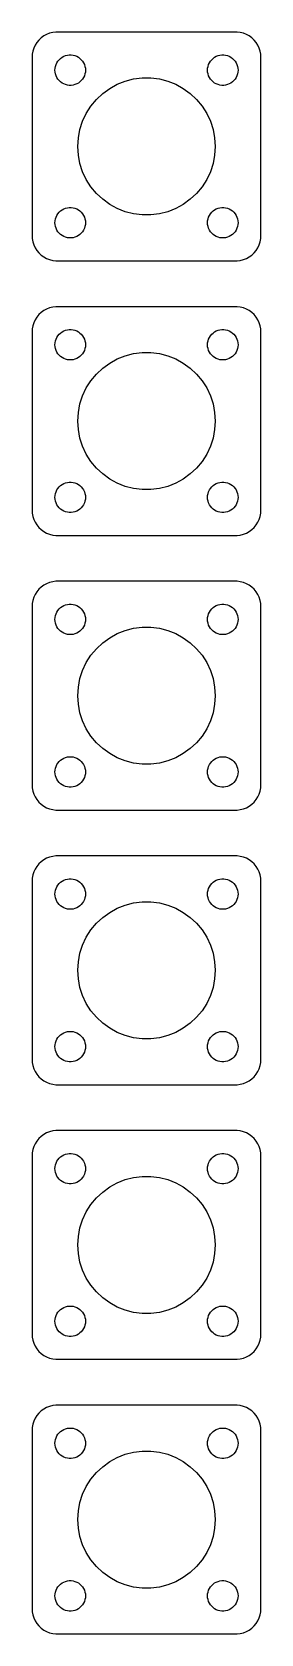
# Model space of a CAD drawing. Header units: metres. Extents: x -22 to 22, y 518 to 832.
import ezdxf

# ---------------------------------------------------------------- set-up
doc = ezdxf.new("R2010")
doc.units = ezdxf.units.M

msp = doc.modelspace()

# ---------------------------------------------------------------- linework, layer by layer
for p, q in [((-20.1791, 831.722), (-20.6871, 831.353)), ((-19.6289, 832.024), (-20.1791, 831.722)), ((-19.0451, 832.255), (-19.6289, 832.024)), ((-18.4369, 832.411), (-19.0451, 832.255)), ((-17.8139, 832.49), (-18.4369, 832.411)), ((17.8139, 832.49), (-17.8139, 832.49)), ((18.4369, 832.411), (17.8139, 832.49)), ((19.0451, 832.255), (18.4369, 832.411)), ((19.6289, 832.024), (19.0451, 832.255)), ((20.1791, 831.722), (19.6289, 832.024)), ((20.6871, 831.353), (20.1791, 831.722)), ((-22.3429, 828.743), (-22.4606, 828.127)), ((-22.1489, 829.341), (-22.3429, 828.743)), ((-21.8815, 829.909), (-22.1489, 829.341)), ((-21.5451, 830.439), (-21.8815, 829.909)), ((-21.1448, 830.923), (-21.5451, 830.439)), ((-20.6871, 831.353), (-21.1448, 830.923)), ((21.1448, 830.923), (20.6871, 831.353)), ((21.5451, 830.439), (21.1448, 830.923)), ((21.8815, 829.909), (21.5451, 830.439)), ((22.1489, 829.341), (21.8815, 829.909)), ((22.3429, 828.743), (22.1489, 829.341)), ((22.4606, 828.127), (22.3429, 828.743)), ((-22.4606, 828.127), (-22.5, 827.5)), ((-22.5, 827.5), (-22.5, 792.5)), ((-18, 825), (-17.9763, 825.376)), ((-17.9763, 825.376), (-17.9057, 825.746)), ((-17.9057, 825.746), (-17.7893, 826.104)), ((-17.7893, 826.104), (-17.6289, 826.445)), ((-17.6289, 826.445), (-17.427, 826.763)), ((-17.427, 826.763), (-17.1869, 827.054)), ((-17.1869, 827.054), (-16.9123, 827.312)), ((-16.9123, 827.312), (-16.6075, 827.533)), ((-16.6075, 827.533), (-16.2773, 827.714)), ((-16.2773, 827.714), (-15.927, 827.853)), ((-15.927, 827.853), (-15.5621, 827.947)), ((-15.5621, 827.947), (-15.1884, 827.994)), ((-15.1884, 827.994), (-14.8116, 827.994)), ((-14.8116, 827.994), (-14.4379, 827.947)), ((-14.4379, 827.947), (-14.0729, 827.853)), ((-14.0729, 827.853), (-13.7227, 827.714)), ((-13.7227, 827.714), (-13.3925, 827.533)), ((-13.3925, 827.533), (-13.0877, 827.312)), ((-13.0877, 827.312), (-12.8131, 827.054)), ((-12.8131, 827.054), (-12.5729, 826.763)), ((-12.5729, 826.763), (-12.3711, 826.445)), ((-12.3711, 826.445), (-12.2107, 826.104)), ((-12.2107, 826.104), (-12.0942, 825.746)), ((-12.0942, 825.746), (-12.0237, 825.376)), ((-12.0237, 825.376), (-12, 825)), ((12, 825), (12.0237, 825.376)), ((12.0237, 825.376), (12.0942, 825.746)), ((12.0942, 825.746), (12.2107, 826.104)), ((12.2107, 826.104), (12.3711, 826.445)), ((12.3711, 826.445), (12.5729, 826.763)), ((12.5729, 826.763), (12.8131, 827.054)), ((12.8131, 827.054), (13.0877, 827.312)), ((13.0877, 827.312), (13.3925, 827.533)), ((13.3925, 827.533), (13.7227, 827.714)), ((13.7227, 827.714), (14.0729, 827.853)), ((14.0729, 827.853), (14.4379, 827.947)), ((14.4379, 827.947), (14.8116, 827.994)), ((14.8116, 827.994), (15.1884, 827.994)), ((15.1884, 827.994), (15.5621, 827.947)), ((15.5621, 827.947), (15.927, 827.853)), ((15.927, 827.853), (16.2773, 827.714)), ((16.2773, 827.714), (16.6075, 827.533)), ((16.6075, 827.533), (16.9123, 827.312)), ((16.9123, 827.312), (17.1869, 827.054)), ((17.1869, 827.054), (17.427, 826.763)), ((17.427, 826.763), (17.6289, 826.445)), ((17.6289, 826.445), (17.7893, 826.104)), ((17.7893, 826.104), (17.9057, 825.746)), ((17.9057, 825.746), (17.9763, 825.376)), ((17.9763, 825.376), (18, 825)), ((22.5, 827.5), (22.4606, 828.127)), ((22.5, 792.5), (22.5, 827.5)), ((-17.9763, 824.624), (-18, 825)), ((-17.9057, 824.254), (-17.9763, 824.624)), ((-17.7893, 823.896), (-17.9057, 824.254)), ((-17.6289, 823.555), (-17.7893, 823.896)), ((-17.427, 823.237), (-17.6289, 823.555)), ((-17.1869, 822.946), (-17.427, 823.237)), ((-16.9123, 822.688), (-17.1869, 822.946)), ((-16.6075, 822.467), (-16.9123, 822.688)), ((-16.2773, 822.286), (-16.6075, 822.467)), ((-15.927, 822.147), (-16.2773, 822.286)), ((-15.5621, 822.053), (-15.927, 822.147)), ((-14.0729, 822.147), (-14.4379, 822.053)), ((-13.7227, 822.286), (-14.0729, 822.147)), ((-13.3925, 822.467), (-13.7227, 822.286)), ((-13.0877, 822.688), (-13.3925, 822.467)), ((-12.8131, 822.946), (-13.0877, 822.688)), ((-12.5729, 823.237), (-12.8131, 822.946)), ((-12.3711, 823.555), (-12.5729, 823.237)), ((-12.2107, 823.896), (-12.3711, 823.555)), ((-12.0942, 824.254), (-12.2107, 823.896)), ((-12.0237, 824.624), (-12.0942, 824.254)), ((-12, 825), (-12.0237, 824.624)), ((-7.23366, 821.398), (-5.74802, 822.215)), ((-5.74802, 822.215), (-4.17172, 822.839)), ((-4.17172, 822.839), (-2.52963, 823.261)), ((-2.52963, 823.261), (-0.84767, 823.473)), ((-0.84767, 823.473), (0.84767, 823.473)), ((0.84767, 823.473), (2.52963, 823.261)), ((2.52963, 823.261), (4.17172, 822.839)), ((4.17172, 822.839), (5.74802, 822.215)), ((5.74802, 822.215), (7.23366, 821.398)), ((12.0237, 824.624), (12, 825)), ((12.0942, 824.254), (12.0237, 824.624)), ((12.2107, 823.896), (12.0942, 824.254)), ((12.3711, 823.555), (12.2107, 823.896)), ((12.5729, 823.237), (12.3711, 823.555)), ((12.8131, 822.946), (12.5729, 823.237)), ((13.0877, 822.688), (12.8131, 822.946)), ((13.3925, 822.467), (13.0877, 822.688)), ((13.7227, 822.286), (13.3925, 822.467)), ((14.0729, 822.147), (13.7227, 822.286)), ((14.4379, 822.053), (14.0729, 822.147)), ((15.927, 822.147), (15.5621, 822.053)), ((16.2773, 822.286), (15.927, 822.147)), ((16.6075, 822.467), (16.2773, 822.286)), ((16.9123, 822.688), (16.6075, 822.467)), ((17.1869, 822.946), (16.9123, 822.688)), ((17.427, 823.237), (17.1869, 822.946)), ((17.6289, 823.555), (17.427, 823.237)), ((17.7893, 823.896), (17.6289, 823.555)), ((17.9057, 824.254), (17.7893, 823.896)), ((17.9763, 824.624), (17.9057, 824.254)), ((18, 825), (17.9763, 824.624)), ((-15.1884, 822.006), (-15.5621, 822.053)), ((-14.8116, 822.006), (-15.1884, 822.006)), ((-14.4379, 822.053), (-14.8116, 822.006)), ((-10.9217, 817.935), (-9.84106, 819.241)), ((-9.84106, 819.241), (-8.60521, 820.402)), ((-8.60521, 820.402), (-7.23366, 821.398)), ((7.23366, 821.398), (8.60521, 820.402)), ((8.60521, 820.402), (9.84106, 819.241)), ((9.84106, 819.241), (10.9217, 817.935)), ((14.8116, 822.006), (14.4379, 822.053)), ((15.1884, 822.006), (14.8116, 822.006)), ((15.5621, 822.053), (15.1884, 822.006)), ((-12.552, 814.97), (-11.8301, 816.504)), ((-11.8301, 816.504), (-10.9217, 817.935)), ((10.9217, 817.935), (11.8301, 816.504)), ((11.8301, 816.504), (12.552, 814.97)), ((-13.3935, 811.692), (-13.0759, 813.357)), ((-13.0759, 813.357), (-12.552, 814.97)), ((12.552, 814.97), (13.0759, 813.357)), ((13.0759, 813.357), (13.3935, 811.692)), ((-13.5, 810), (-13.3935, 811.692)), ((-13.3935, 808.308), (-13.5, 810)), ((13.3935, 811.692), (13.5, 810)), ((13.5, 810), (13.3935, 808.308)), ((-13.0759, 806.643), (-13.3935, 808.308)), ((-12.552, 805.03), (-13.0759, 806.643)), ((13.0759, 806.643), (12.552, 805.03)), ((13.3935, 808.308), (13.0759, 806.643)), ((-11.8301, 803.496), (-12.552, 805.03)), ((-10.9217, 802.065), (-11.8301, 803.496)), ((11.8301, 803.496), (10.9217, 802.065)), ((12.552, 805.03), (11.8301, 803.496)), ((-9.84106, 800.759), (-10.9217, 802.065)), ((-8.60521, 799.598), (-9.84106, 800.759)), ((9.84106, 800.759), (8.60521, 799.598)), ((10.9217, 802.065), (9.84106, 800.759)), ((-17.427, 796.763), (-17.1869, 797.054)), ((-17.1869, 797.054), (-16.9123, 797.312)), ((-16.9123, 797.312), (-16.6075, 797.533)), ((-16.6075, 797.533), (-16.2773, 797.714)), ((-16.2773, 797.714), (-15.927, 797.853)), ((-15.927, 797.853), (-15.5621, 797.947)), ((-15.5621, 797.947), (-15.1884, 797.994)), ((-15.1884, 797.994), (-14.8116, 797.994)), ((-14.8116, 797.994), (-14.4379, 797.947)), ((-14.4379, 797.947), (-14.0729, 797.853)), ((-14.0729, 797.853), (-13.7227, 797.714)), ((-13.7227, 797.714), (-13.3925, 797.533)), ((-13.3925, 797.533), (-13.0877, 797.312)), ((-13.0877, 797.312), (-12.8131, 797.054)), ((-12.8131, 797.054), (-12.5729, 796.763)), ((-7.23366, 798.602), (-8.60521, 799.598)), ((-5.74802, 797.785), (-7.23366, 798.602)), ((-4.17172, 797.161), (-5.74802, 797.785)), ((-2.52963, 796.739), (-4.17172, 797.161)), ((4.17172, 797.161), (2.52963, 796.739)), ((5.74802, 797.785), (4.17172, 797.161)), ((7.23366, 798.602), (5.74802, 797.785)), ((8.60521, 799.598), (7.23366, 798.602)), ((12.5729, 796.763), (12.8131, 797.054)), ((12.8131, 797.054), (13.0877, 797.312)), ((13.0877, 797.312), (13.3925, 797.533)), ((13.3925, 797.533), (13.7227, 797.714)), ((13.7227, 797.714), (14.0729, 797.853)), ((14.0729, 797.853), (14.4379, 797.947)), ((14.4379, 797.947), (14.8116, 797.994)), ((14.8116, 797.994), (15.1884, 797.994)), ((15.1884, 797.994), (15.5621, 797.947)), ((15.5621, 797.947), (15.927, 797.853)), ((15.927, 797.853), (16.2773, 797.714)), ((16.2773, 797.714), (16.6075, 797.533)), ((16.6075, 797.533), (16.9123, 797.312)), ((16.9123, 797.312), (17.1869, 797.054)), ((17.1869, 797.054), (17.427, 796.763)), ((-18, 795), (-17.9763, 795.376)), ((-17.9763, 794.624), (-18, 795)), ((-17.9763, 795.376), (-17.9057, 795.746)), ((-17.9057, 794.254), (-17.9763, 794.624)), ((-17.9057, 795.746), (-17.7893, 796.104)), ((-17.7893, 793.896), (-17.9057, 794.254)), ((-17.7893, 796.104), (-17.6289, 796.445)), ((-17.6289, 793.555), (-17.7893, 793.896)), ((-17.6289, 796.445), (-17.427, 796.763)), ((-12.5729, 796.763), (-12.3711, 796.445)), ((-12.3711, 796.445), (-12.2107, 796.104)), ((-12.2107, 793.896), (-12.3711, 793.555)), ((-12.2107, 796.104), (-12.0942, 795.746)), ((-12.0942, 794.254), (-12.2107, 793.896)), ((-12.0942, 795.746), (-12.0237, 795.376)), ((-12.0237, 794.624), (-12.0942, 794.254)), ((-12.0237, 795.376), (-12, 795)), ((-12, 795), (-12.0237, 794.624)), ((-0.84767, 796.527), (-2.52963, 796.739)), ((0.84767, 796.527), (-0.84767, 796.527)), ((2.52963, 796.739), (0.84767, 796.527)), ((12, 795), (12.0237, 795.376)), ((12.0237, 794.624), (12, 795)), ((12.0237, 795.376), (12.0942, 795.746)), ((12.0942, 794.254), (12.0237, 794.624)), ((12.0942, 795.746), (12.2107, 796.104)), ((12.2107, 793.896), (12.0942, 794.254)), ((12.2107, 796.104), (12.3711, 796.445)), ((12.3711, 793.555), (12.2107, 793.896)), ((12.3711, 796.445), (12.5729, 796.763)), ((17.427, 796.763), (17.6289, 796.445)), ((17.6289, 796.445), (17.7893, 796.104)), ((17.7893, 793.896), (17.6289, 793.555)), ((17.7893, 796.104), (17.9057, 795.746)), ((17.9057, 794.254), (17.7893, 793.896)), ((17.9057, 795.746), (17.9763, 795.376)), ((17.9763, 794.624), (17.9057, 794.254)), ((17.9763, 795.376), (18, 795)), ((18, 795), (17.9763, 794.624)), ((-22.5, 792.5), (-22.4606, 791.873)), ((-22.4606, 791.873), (-22.3429, 791.257)), ((-22.3429, 791.257), (-22.1489, 790.659)), ((-22.1489, 790.659), (-21.8815, 790.091)), ((-17.427, 793.237), (-17.6289, 793.555)), ((-17.1869, 792.946), (-17.427, 793.237)), ((-16.9123, 792.688), (-17.1869, 792.946)), ((-16.6075, 792.467), (-16.9123, 792.688)), ((-16.2773, 792.286), (-16.6075, 792.467)), ((-15.927, 792.147), (-16.2773, 792.286)), ((-15.5621, 792.053), (-15.927, 792.147)), ((-15.1884, 792.006), (-15.5621, 792.053)), ((-14.8116, 792.006), (-15.1884, 792.006)), ((-14.4379, 792.053), (-14.8116, 792.006)), ((-14.0729, 792.147), (-14.4379, 792.053)), ((-13.7227, 792.286), (-14.0729, 792.147)), ((-13.3925, 792.467), (-13.7227, 792.286)), ((-13.0877, 792.688), (-13.3925, 792.467)), ((-12.8131, 792.946), (-13.0877, 792.688)), ((-12.5729, 793.237), (-12.8131, 792.946)), ((-12.3711, 793.555), (-12.5729, 793.237)), ((12.5729, 793.237), (12.3711, 793.555)), ((12.8131, 792.946), (12.5729, 793.237)), ((13.0877, 792.688), (12.8131, 792.946)), ((13.3925, 792.467), (13.0877, 792.688)), ((13.7227, 792.286), (13.3925, 792.467)), ((14.0729, 792.147), (13.7227, 792.286)), ((14.4379, 792.053), (14.0729, 792.147)), ((14.8116, 792.006), (14.4379, 792.053)), ((15.1884, 792.006), (14.8116, 792.006)), ((15.5621, 792.053), (15.1884, 792.006)), ((15.927, 792.147), (15.5621, 792.053)), ((16.2773, 792.286), (15.927, 792.147)), ((16.6075, 792.467), (16.2773, 792.286)), ((16.9123, 792.688), (16.6075, 792.467)), ((17.1869, 792.946), (16.9123, 792.688)), ((17.427, 793.237), (17.1869, 792.946)), ((17.6289, 793.555), (17.427, 793.237)), ((21.8815, 790.091), (22.1489, 790.659)), ((22.1489, 790.659), (22.3429, 791.257)), ((22.3429, 791.257), (22.4606, 791.873)), ((22.4606, 791.873), (22.5, 792.5)), ((-21.8815, 790.091), (-21.5451, 789.561)), ((-21.5451, 789.561), (-21.1448, 789.077)), ((-21.1448, 789.077), (-20.6871, 788.647)), ((-20.6871, 788.647), (-20.1791, 788.278)), ((-20.1791, 788.278), (-19.6289, 787.976)), ((-19.6289, 787.976), (-19.0451, 787.745)), ((-19.0451, 787.745), (-18.4369, 787.589)), ((-18.4369, 787.589), (-17.8139, 787.51)), ((-17.8139, 787.51), (17.8139, 787.51)), ((17.8139, 787.51), (18.4369, 787.589)), ((18.4369, 787.589), (19.0451, 787.745)), ((19.0451, 787.745), (19.6289, 787.976)), ((19.6289, 787.976), (20.1791, 788.278)), ((20.1791, 788.278), (20.6871, 788.647)), ((20.6871, 788.647), (21.1448, 789.077)), ((21.1448, 789.077), (21.5451, 789.561)), ((21.5451, 789.561), (21.8815, 790.091)), ((-19.6289, 778.024), (-20.1791, 777.722)), ((-19.0451, 778.255), (-19.6289, 778.024)), ((-18.4369, 778.411), (-19.0451, 778.255)), ((-17.8139, 778.49), (-18.4369, 778.411)), ((17.8139, 778.49), (-17.8139, 778.49)), ((18.4369, 778.411), (17.8139, 778.49)), ((19.0451, 778.255), (18.4369, 778.411)), ((19.6289, 778.024), (19.0451, 778.255)), ((20.1791, 777.722), (19.6289, 778.024)), ((-22.1489, 775.341), (-22.3429, 774.743)), ((-21.8815, 775.909), (-22.1489, 775.341)), ((-21.5451, 776.439), (-21.8815, 775.909)), ((-21.1448, 776.923), (-21.5451, 776.439)), ((-20.6871, 777.353), (-21.1448, 776.923)), ((-20.1791, 777.722), (-20.6871, 777.353)), ((20.6871, 777.353), (20.1791, 777.722)), ((21.1448, 776.923), (20.6871, 777.353)), ((21.5451, 776.439), (21.1448, 776.923)), ((21.8815, 775.909), (21.5451, 776.439)), ((22.1489, 775.341), (21.8815, 775.909)), ((22.3429, 774.743), (22.1489, 775.341)), ((-22.4606, 774.127), (-22.5, 773.5)), ((-22.5, 773.5), (-22.5, 738.5)), ((-22.3429, 774.743), (-22.4606, 774.127)), ((-17.9763, 771.376), (-17.9057, 771.746)), ((-17.9057, 771.746), (-17.7893, 772.104)), ((-17.7893, 772.104), (-17.6289, 772.445)), ((-17.6289, 772.445), (-17.427, 772.763)), ((-17.427, 772.763), (-17.1869, 773.054)), ((-17.1869, 773.054), (-16.9123, 773.312)), ((-16.9123, 773.312), (-16.6075, 773.533)), ((-16.6075, 773.533), (-16.2773, 773.714)), ((-16.2773, 773.714), (-15.927, 773.853)), ((-15.927, 773.853), (-15.5621, 773.947)), ((-15.5621, 773.947), (-15.1884, 773.994)), ((-15.1884, 773.994), (-14.8116, 773.994)), ((-14.8116, 773.994), (-14.4379, 773.947)), ((-14.4379, 773.947), (-14.0729, 773.853)), ((-14.0729, 773.853), (-13.7227, 773.714)), ((-13.7227, 773.714), (-13.3925, 773.533)), ((-13.3925, 773.533), (-13.0877, 773.312)), ((-13.0877, 773.312), (-12.8131, 773.054)), ((-12.8131, 773.054), (-12.5729, 772.763)), ((-12.5729, 772.763), (-12.3711, 772.445)), ((-12.3711, 772.445), (-12.2107, 772.104)), ((-12.2107, 772.104), (-12.0942, 771.746)), ((-12.0942, 771.746), (-12.0237, 771.376)), ((12.0237, 771.376), (12.0942, 771.746)), ((12.0942, 771.746), (12.2107, 772.104)), ((12.2107, 772.104), (12.3711, 772.445)), ((12.3711, 772.445), (12.5729, 772.763)), ((12.5729, 772.763), (12.8131, 773.054)), ((12.8131, 773.054), (13.0877, 773.312)), ((13.0877, 773.312), (13.3925, 773.533)), ((13.3925, 773.533), (13.7227, 773.714)), ((13.7227, 773.714), (14.0729, 773.853)), ((14.0729, 773.853), (14.4379, 773.947)), ((14.4379, 773.947), (14.8116, 773.994)), ((14.8116, 773.994), (15.1884, 773.994)), ((15.1884, 773.994), (15.5621, 773.947)), ((15.5621, 773.947), (15.927, 773.853)), ((15.927, 773.853), (16.2773, 773.714)), ((16.2773, 773.714), (16.6075, 773.533)), ((16.6075, 773.533), (16.9123, 773.312)), ((16.9123, 773.312), (17.1869, 773.054)), ((17.1869, 773.054), (17.427, 772.763)), ((17.427, 772.763), (17.6289, 772.445)), ((17.6289, 772.445), (17.7893, 772.104)), ((17.7893, 772.104), (17.9057, 771.746)), ((17.9057, 771.746), (17.9763, 771.376)), ((22.4606, 774.127), (22.3429, 774.743)), ((22.5, 773.5), (22.4606, 774.127)), ((22.5, 738.5), (22.5, 773.5)), ((-18, 771), (-17.9763, 771.376)), ((-17.9763, 770.624), (-18, 771)), ((-17.9057, 770.254), (-17.9763, 770.624)), ((-17.7893, 769.896), (-17.9057, 770.254)), ((-17.6289, 769.555), (-17.7893, 769.896)), ((-17.427, 769.237), (-17.6289, 769.555)), ((-17.1869, 768.946), (-17.427, 769.237)), ((-16.9123, 768.688), (-17.1869, 768.946)), ((-16.6075, 768.467), (-16.9123, 768.688)), ((-13.0877, 768.688), (-13.3925, 768.467)), ((-12.8131, 768.946), (-13.0877, 768.688)), ((-12.5729, 769.237), (-12.8131, 768.946)), ((-12.3711, 769.555), (-12.5729, 769.237)), ((-12.2107, 769.896), (-12.3711, 769.555)), ((-12.0942, 770.254), (-12.2107, 769.896)), ((-12.0237, 770.624), (-12.0942, 770.254)), ((-12.0237, 771.376), (-12, 771)), ((-12, 771), (-12.0237, 770.624)), ((-5.74802, 768.215), (-4.17172, 768.839)), ((-4.17172, 768.839), (-2.52963, 769.261)), ((-2.52963, 769.261), (-0.84767, 769.473)), ((-0.84767, 769.473), (0.84767, 769.473)), ((0.84767, 769.473), (2.52963, 769.261)), ((2.52963, 769.261), (4.17172, 768.839)), ((4.17172, 768.839), (5.74802, 768.215)), ((12, 771), (12.0237, 771.376)), ((12.0237, 770.624), (12, 771)), ((12.0942, 770.254), (12.0237, 770.624)), ((12.2107, 769.896), (12.0942, 770.254)), ((12.3711, 769.555), (12.2107, 769.896)), ((12.5729, 769.237), (12.3711, 769.555)), ((12.8131, 768.946), (12.5729, 769.237)), ((13.0877, 768.688), (12.8131, 768.946)), ((13.3925, 768.467), (13.0877, 768.688)), ((16.9123, 768.688), (16.6075, 768.467)), ((17.1869, 768.946), (16.9123, 768.688)), ((17.427, 769.237), (17.1869, 768.946)), ((17.6289, 769.555), (17.427, 769.237)), ((17.7893, 769.896), (17.6289, 769.555)), ((17.9057, 770.254), (17.7893, 769.896)), ((17.9763, 770.624), (17.9057, 770.254)), ((17.9763, 771.376), (18, 771)), ((18, 771), (17.9763, 770.624)), ((-16.2773, 768.286), (-16.6075, 768.467)), ((-15.927, 768.147), (-16.2773, 768.286)), ((-15.5621, 768.053), (-15.927, 768.147)), ((-15.1884, 768.006), (-15.5621, 768.053)), ((-14.8116, 768.006), (-15.1884, 768.006)), ((-14.4379, 768.053), (-14.8116, 768.006)), ((-14.0729, 768.147), (-14.4379, 768.053)), ((-13.7227, 768.286), (-14.0729, 768.147)), ((-13.3925, 768.467), (-13.7227, 768.286)), ((-9.84106, 765.241), (-8.60521, 766.402)), ((-8.60521, 766.402), (-7.23366, 767.398)), ((-7.23366, 767.398), (-5.74802, 768.215)), ((5.74802, 768.215), (7.23366, 767.398)), ((7.23366, 767.398), (8.60521, 766.402)), ((8.60521, 766.402), (9.84106, 765.241)), ((13.7227, 768.286), (13.3925, 768.467)), ((14.0729, 768.147), (13.7227, 768.286)), ((14.4379, 768.053), (14.0729, 768.147)), ((14.8116, 768.006), (14.4379, 768.053)), ((15.1884, 768.006), (14.8116, 768.006)), ((15.5621, 768.053), (15.1884, 768.006)), ((15.927, 768.147), (15.5621, 768.053)), ((16.2773, 768.286), (15.927, 768.147)), ((16.6075, 768.467), (16.2773, 768.286)), ((-12.552, 760.97), (-11.8301, 762.504)), ((-11.8301, 762.504), (-10.9217, 763.935)), ((-10.9217, 763.935), (-9.84106, 765.241)), ((9.84106, 765.241), (10.9217, 763.935)), ((10.9217, 763.935), (11.8301, 762.504)), ((11.8301, 762.504), (12.552, 760.97)), ((-13.3935, 757.692), (-13.0759, 759.357)), ((-13.0759, 759.357), (-12.552, 760.97)), ((12.552, 760.97), (13.0759, 759.357)), ((13.0759, 759.357), (13.3935, 757.692)), ((-13.5, 756), (-13.3935, 757.692)), ((-13.3935, 754.308), (-13.5, 756)), ((13.3935, 757.692), (13.5, 756)), ((13.5, 756), (13.3935, 754.308)), ((-13.0759, 752.643), (-13.3935, 754.308)), ((13.3935, 754.308), (13.0759, 752.643)), ((-12.552, 751.03), (-13.0759, 752.643)), ((-11.8301, 749.496), (-12.552, 751.03)), ((12.552, 751.03), (11.8301, 749.496)), ((13.0759, 752.643), (12.552, 751.03)), ((-10.9217, 748.065), (-11.8301, 749.496)), ((-9.84106, 746.759), (-10.9217, 748.065)), ((-8.60521, 745.598), (-9.84106, 746.759)), ((9.84106, 746.759), (8.60521, 745.598)), ((10.9217, 748.065), (9.84106, 746.759)), ((11.8301, 749.496), (10.9217, 748.065)), ((-16.9123, 743.312), (-16.6075, 743.533)), ((-16.6075, 743.533), (-16.2773, 743.714)), ((-16.2773, 743.714), (-15.927, 743.853)), ((-15.927, 743.853), (-15.5621, 743.947)), ((-15.5621, 743.947), (-15.1884, 743.994)), ((-15.1884, 743.994), (-14.8116, 743.994)), ((-14.8116, 743.994), (-14.4379, 743.947)), ((-14.4379, 743.947), (-14.0729, 743.853)), ((-14.0729, 743.853), (-13.7227, 743.714)), ((-13.7227, 743.714), (-13.3925, 743.533)), ((-13.3925, 743.533), (-13.0877, 743.312)), ((-7.23366, 744.602), (-8.60521, 745.598)), ((-5.74802, 743.785), (-7.23366, 744.602)), ((-4.17172, 743.161), (-5.74802, 743.785)), ((5.74802, 743.785), (4.17172, 743.161)), ((7.23366, 744.602), (5.74802, 743.785)), ((8.60521, 745.598), (7.23366, 744.602)), ((13.0877, 743.312), (13.3925, 743.533)), ((13.3925, 743.533), (13.7227, 743.714)), ((13.7227, 743.714), (14.0729, 743.853)), ((14.0729, 743.853), (14.4379, 743.947)), ((14.4379, 743.947), (14.8116, 743.994)), ((14.8116, 743.994), (15.1884, 743.994)), ((15.1884, 743.994), (15.5621, 743.947)), ((15.5621, 743.947), (15.927, 743.853)), ((15.927, 743.853), (16.2773, 743.714)), ((16.2773, 743.714), (16.6075, 743.533)), ((16.6075, 743.533), (16.9123, 743.312)), ((-18, 741), (-17.9763, 741.376)), ((-17.9763, 740.624), (-18, 741)), ((-17.9763, 741.376), (-17.9057, 741.746)), ((-17.9057, 740.254), (-17.9763, 740.624)), ((-17.9057, 741.746), (-17.7893, 742.104)), ((-17.7893, 739.896), (-17.9057, 740.254)), ((-17.7893, 742.104), (-17.6289, 742.445)), ((-17.6289, 742.445), (-17.427, 742.763)), ((-17.427, 742.763), (-17.1869, 743.054)), ((-17.1869, 743.054), (-16.9123, 743.312)), ((-13.0877, 743.312), (-12.8131, 743.054)), ((-12.8131, 743.054), (-12.5729, 742.763)), ((-12.5729, 742.763), (-12.3711, 742.445)), ((-12.3711, 742.445), (-12.2107, 742.104)), ((-12.2107, 742.104), (-12.0942, 741.746)), ((-12.0942, 740.254), (-12.2107, 739.896)), ((-12.0942, 741.746), (-12.0237, 741.376)), ((-12.0237, 740.624), (-12.0942, 740.254)), ((-12.0237, 741.376), (-12, 741)), ((-12, 741), (-12.0237, 740.624)), ((-2.52963, 742.739), (-4.17172, 743.161)), ((-0.84767, 742.527), (-2.52963, 742.739)), ((0.84767, 742.527), (-0.84767, 742.527)), ((2.52963, 742.739), (0.84767, 742.527)), ((4.17172, 743.161), (2.52963, 742.739)), ((12, 741), (12.0237, 741.376)), ((12.0237, 740.624), (12, 741)), ((12.0237, 741.376), (12.0942, 741.746)), ((12.0942, 740.254), (12.0237, 740.624)), ((12.0942, 741.746), (12.2107, 742.104)), ((12.2107, 739.896), (12.0942, 740.254)), ((12.2107, 742.104), (12.3711, 742.445)), ((12.3711, 742.445), (12.5729, 742.763)), ((12.5729, 742.763), (12.8131, 743.054)), ((12.8131, 743.054), (13.0877, 743.312)), ((16.9123, 743.312), (17.1869, 743.054)), ((17.1869, 743.054), (17.427, 742.763)), ((17.427, 742.763), (17.6289, 742.445)), ((17.6289, 742.445), (17.7893, 742.104)), ((17.7893, 742.104), (17.9057, 741.746)), ((17.9057, 740.254), (17.7893, 739.896)), ((17.9057, 741.746), (17.9763, 741.376)), ((17.9763, 740.624), (17.9057, 740.254)), ((17.9763, 741.376), (18, 741)), ((18, 741), (17.9763, 740.624)), ((-22.5, 738.5), (-22.4606, 737.873)), ((-22.4606, 737.873), (-22.3429, 737.257)), ((-22.3429, 737.257), (-22.1489, 736.659)), ((-17.6289, 739.555), (-17.7893, 739.896)), ((-17.427, 739.237), (-17.6289, 739.555)), ((-17.1869, 738.946), (-17.427, 739.237)), ((-16.9123, 738.688), (-17.1869, 738.946)), ((-16.6075, 738.467), (-16.9123, 738.688)), ((-16.2773, 738.286), (-16.6075, 738.467)), ((-15.927, 738.147), (-16.2773, 738.286)), ((-15.5621, 738.053), (-15.927, 738.147)), ((-15.1884, 738.006), (-15.5621, 738.053)), ((-14.8116, 738.006), (-15.1884, 738.006)), ((-14.4379, 738.053), (-14.8116, 738.006)), ((-14.0729, 738.147), (-14.4379, 738.053)), ((-13.7227, 738.286), (-14.0729, 738.147)), ((-13.3925, 738.467), (-13.7227, 738.286)), ((-13.0877, 738.688), (-13.3925, 738.467)), ((-12.8131, 738.946), (-13.0877, 738.688)), ((-12.5729, 739.237), (-12.8131, 738.946)), ((-12.3711, 739.555), (-12.5729, 739.237)), ((-12.2107, 739.896), (-12.3711, 739.555)), ((12.3711, 739.555), (12.2107, 739.896)), ((12.5729, 739.237), (12.3711, 739.555)), ((12.8131, 738.946), (12.5729, 739.237)), ((13.0877, 738.688), (12.8131, 738.946)), ((13.3925, 738.467), (13.0877, 738.688)), ((13.7227, 738.286), (13.3925, 738.467)), ((14.0729, 738.147), (13.7227, 738.286)), ((14.4379, 738.053), (14.0729, 738.147)), ((14.8116, 738.006), (14.4379, 738.053)), ((15.1884, 738.006), (14.8116, 738.006)), ((15.5621, 738.053), (15.1884, 738.006)), ((15.927, 738.147), (15.5621, 738.053)), ((16.2773, 738.286), (15.927, 738.147)), ((16.6075, 738.467), (16.2773, 738.286)), ((16.9123, 738.688), (16.6075, 738.467)), ((17.1869, 738.946), (16.9123, 738.688)), ((17.427, 739.237), (17.1869, 738.946)), ((17.6289, 739.555), (17.427, 739.237)), ((17.7893, 739.896), (17.6289, 739.555)), ((22.1489, 736.659), (22.3429, 737.257)), ((22.3429, 737.257), (22.4606, 737.873)), ((22.4606, 737.873), (22.5, 738.5)), ((-22.1489, 736.659), (-21.8815, 736.091)), ((-21.8815, 736.091), (-21.5451, 735.561)), ((-21.5451, 735.561), (-21.1448, 735.077)), ((-21.1448, 735.077), (-20.6871, 734.647)), ((-20.6871, 734.647), (-20.1791, 734.278)), ((-20.1791, 734.278), (-19.6289, 733.976)), ((-19.6289, 733.976), (-19.0451, 733.745)), ((19.0451, 733.745), (19.6289, 733.976)), ((19.6289, 733.976), (20.1791, 734.278)), ((20.1791, 734.278), (20.6871, 734.647)), ((20.6871, 734.647), (21.1448, 735.077)), ((21.1448, 735.077), (21.5451, 735.561)), ((21.5451, 735.561), (21.8815, 736.091)), ((21.8815, 736.091), (22.1489, 736.659)), ((-19.0451, 733.745), (-18.4369, 733.589)), ((-18.4369, 733.589), (-17.8139, 733.51)), ((-17.8139, 733.51), (17.8139, 733.51)), ((17.8139, 733.51), (18.4369, 733.589)), ((18.4369, 733.589), (19.0451, 733.745)), ((-17.8139, 724.49), (-18.4369, 724.411)), ((17.8139, 724.49), (-17.8139, 724.49)), ((18.4369, 724.411), (17.8139, 724.49)), ((-22.1489, 721.341), (-22.3429, 720.743)), ((-21.8815, 721.909), (-22.1489, 721.341)), ((-21.5451, 722.439), (-21.8815, 721.909)), ((-21.1448, 722.923), (-21.5451, 722.439)), ((-20.6871, 723.353), (-21.1448, 722.923)), ((-20.1791, 723.722), (-20.6871, 723.353)), ((-19.6289, 724.024), (-20.1791, 723.722)), ((-19.0451, 724.255), (-19.6289, 724.024)), ((-18.4369, 724.411), (-19.0451, 724.255)), ((19.0451, 724.255), (18.4369, 724.411)), ((19.6289, 724.024), (19.0451, 724.255)), ((20.1791, 723.722), (19.6289, 724.024)), ((20.6871, 723.353), (20.1791, 723.722)), ((21.1448, 722.923), (20.6871, 723.353)), ((21.5451, 722.439), (21.1448, 722.923)), ((21.8815, 721.909), (21.5451, 722.439)), ((22.1489, 721.341), (21.8815, 721.909)), ((22.3429, 720.743), (22.1489, 721.341)), ((-22.4606, 720.127), (-22.5, 719.5)), ((-22.5, 719.5), (-22.5, 684.5)), ((-22.3429, 720.743), (-22.4606, 720.127)), ((-17.7893, 718.104), (-17.6289, 718.445)), ((-17.6289, 718.445), (-17.427, 718.763)), ((-17.427, 718.763), (-17.1869, 719.054)), ((-17.1869, 719.054), (-16.9123, 719.312)), ((-16.9123, 719.312), (-16.6075, 719.533)), ((-16.6075, 719.533), (-16.2773, 719.714)), ((-16.2773, 719.714), (-15.927, 719.853)), ((-15.927, 719.853), (-15.5621, 719.947)), ((-15.5621, 719.947), (-15.1884, 719.994)), ((-15.1884, 719.994), (-14.8116, 719.994)), ((-14.8116, 719.994), (-14.4379, 719.947)), ((-14.4379, 719.947), (-14.0729, 719.853)), ((-14.0729, 719.853), (-13.7227, 719.714)), ((-13.7227, 719.714), (-13.3925, 719.533)), ((-13.3925, 719.533), (-13.0877, 719.312)), ((-13.0877, 719.312), (-12.8131, 719.054)), ((-12.8131, 719.054), (-12.5729, 718.763)), ((-12.5729, 718.763), (-12.3711, 718.445)), ((-12.3711, 718.445), (-12.2107, 718.104)), ((12.2107, 718.104), (12.3711, 718.445)), ((12.3711, 718.445), (12.5729, 718.763)), ((12.5729, 718.763), (12.8131, 719.054)), ((12.8131, 719.054), (13.0877, 719.312)), ((13.0877, 719.312), (13.3925, 719.533)), ((13.3925, 719.533), (13.7227, 719.714)), ((13.7227, 719.714), (14.0729, 719.853)), ((14.0729, 719.853), (14.4379, 719.947)), ((14.4379, 719.947), (14.8116, 719.994)), ((14.8116, 719.994), (15.1884, 719.994)), ((15.1884, 719.994), (15.5621, 719.947)), ((15.5621, 719.947), (15.927, 719.853)), ((15.927, 719.853), (16.2773, 719.714)), ((16.2773, 719.714), (16.6075, 719.533)), ((16.6075, 719.533), (16.9123, 719.312)), ((16.9123, 719.312), (17.1869, 719.054)), ((17.1869, 719.054), (17.427, 718.763)), ((17.427, 718.763), (17.6289, 718.445)), ((17.6289, 718.445), (17.7893, 718.104)), ((22.4606, 720.127), (22.3429, 720.743)), ((22.5, 719.5), (22.4606, 720.127)), ((22.5, 684.5), (22.5, 719.5)), ((-18, 717), (-17.9763, 717.376)), ((-17.9763, 716.624), (-18, 717)), ((-17.9763, 717.376), (-17.9057, 717.746)), ((-17.9057, 716.254), (-17.9763, 716.624)), ((-17.9057, 717.746), (-17.7893, 718.104)), ((-17.7893, 715.896), (-17.9057, 716.254)), ((-17.6289, 715.555), (-17.7893, 715.896)), ((-17.427, 715.237), (-17.6289, 715.555)), ((-17.1869, 714.946), (-17.427, 715.237)), ((-12.5729, 715.237), (-12.8131, 714.946)), ((-12.3711, 715.555), (-12.5729, 715.237)), ((-12.2107, 715.896), (-12.3711, 715.555)), ((-12.2107, 718.104), (-12.0942, 717.746)), ((-12.0942, 716.254), (-12.2107, 715.896)), ((-12.0942, 717.746), (-12.0237, 717.376)), ((-12.0237, 716.624), (-12.0942, 716.254)), ((-12.0237, 717.376), (-12, 717)), ((-12, 717), (-12.0237, 716.624)), ((-4.17172, 714.839), (-2.52963, 715.261)), ((-2.52963, 715.261), (-0.84767, 715.473)), ((-0.84767, 715.473), (0.84767, 715.473)), ((0.84767, 715.473), (2.52963, 715.261)), ((2.52963, 715.261), (4.17172, 714.839)), ((12, 717), (12.0237, 717.376)), ((12.0237, 716.624), (12, 717)), ((12.0237, 717.376), (12.0942, 717.746)), ((12.0942, 716.254), (12.0237, 716.624)), ((12.0942, 717.746), (12.2107, 718.104)), ((12.2107, 715.896), (12.0942, 716.254)), ((12.3711, 715.555), (12.2107, 715.896)), ((12.5729, 715.237), (12.3711, 715.555)), ((12.8131, 714.946), (12.5729, 715.237)), ((17.427, 715.237), (17.1869, 714.946)), ((17.6289, 715.555), (17.427, 715.237)), ((17.7893, 715.896), (17.6289, 715.555)), ((17.7893, 718.104), (17.9057, 717.746)), ((17.9057, 716.254), (17.7893, 715.896)), ((17.9057, 717.746), (17.9763, 717.376)), ((17.9763, 716.624), (17.9057, 716.254)), ((17.9763, 717.376), (18, 717)), ((18, 717), (17.9763, 716.624)), ((-16.9123, 714.688), (-17.1869, 714.946)), ((-16.6075, 714.467), (-16.9123, 714.688)), ((-16.2773, 714.286), (-16.6075, 714.467)), ((-15.927, 714.147), (-16.2773, 714.286)), ((-15.5621, 714.053), (-15.927, 714.147)), ((-15.1884, 714.006), (-15.5621, 714.053)), ((-14.8116, 714.006), (-15.1884, 714.006)), ((-14.4379, 714.053), (-14.8116, 714.006)), ((-14.0729, 714.147), (-14.4379, 714.053)), ((-13.7227, 714.286), (-14.0729, 714.147)), ((-13.3925, 714.467), (-13.7227, 714.286)), ((-13.0877, 714.688), (-13.3925, 714.467)), ((-12.8131, 714.946), (-13.0877, 714.688)), ((-9.84106, 711.241), (-8.60521, 712.402)), ((-8.60521, 712.402), (-7.23366, 713.398)), ((-7.23366, 713.398), (-5.74802, 714.215)), ((-5.74802, 714.215), (-4.17172, 714.839)), ((4.17172, 714.839), (5.74802, 714.215)), ((5.74802, 714.215), (7.23366, 713.398)), ((7.23366, 713.398), (8.60521, 712.402)), ((8.60521, 712.402), (9.84106, 711.241)), ((13.0877, 714.688), (12.8131, 714.946)), ((13.3925, 714.467), (13.0877, 714.688)), ((13.7227, 714.286), (13.3925, 714.467)), ((14.0729, 714.147), (13.7227, 714.286)), ((14.4379, 714.053), (14.0729, 714.147)), ((14.8116, 714.006), (14.4379, 714.053)), ((15.1884, 714.006), (14.8116, 714.006)), ((15.5621, 714.053), (15.1884, 714.006)), ((15.927, 714.147), (15.5621, 714.053)), ((16.2773, 714.286), (15.927, 714.147)), ((16.6075, 714.467), (16.2773, 714.286)), ((16.9123, 714.688), (16.6075, 714.467)), ((17.1869, 714.946), (16.9123, 714.688)), ((-11.8301, 708.504), (-10.9217, 709.935)), ((-10.9217, 709.935), (-9.84106, 711.241)), ((9.84106, 711.241), (10.9217, 709.935)), ((10.9217, 709.935), (11.8301, 708.504)), ((-13.0759, 705.357), (-12.552, 706.97)), ((-12.552, 706.97), (-11.8301, 708.504)), ((11.8301, 708.504), (12.552, 706.97)), ((12.552, 706.97), (13.0759, 705.357)), ((-13.5, 702), (-13.3935, 703.692)), ((-13.3935, 703.692), (-13.0759, 705.357)), ((13.0759, 705.357), (13.3935, 703.692)), ((13.3935, 703.692), (13.5, 702)), ((-13.3935, 700.308), (-13.5, 702)), ((-13.0759, 698.643), (-13.3935, 700.308)), ((13.3935, 700.308), (13.0759, 698.643)), ((13.5, 702), (13.3935, 700.308)), ((-12.552, 697.03), (-13.0759, 698.643)), ((-11.8301, 695.496), (-12.552, 697.03)), ((12.552, 697.03), (11.8301, 695.496)), ((13.0759, 698.643), (12.552, 697.03)), ((-10.9217, 694.065), (-11.8301, 695.496)), ((-9.84106, 692.759), (-10.9217, 694.065)), ((10.9217, 694.065), (9.84106, 692.759)), ((11.8301, 695.496), (10.9217, 694.065)), ((-16.2773, 689.714), (-15.927, 689.853)), ((-15.927, 689.853), (-15.5621, 689.947)), ((-15.5621, 689.947), (-15.1884, 689.994)), ((-15.1884, 689.994), (-14.8116, 689.994)), ((-14.8116, 689.994), (-14.4379, 689.947)), ((-14.4379, 689.947), (-14.0729, 689.853)), ((-14.0729, 689.853), (-13.7227, 689.714)), ((-8.60521, 691.598), (-9.84106, 692.759)), ((-7.23366, 690.602), (-8.60521, 691.598)), ((-5.74802, 689.785), (-7.23366, 690.602)), ((7.23366, 690.602), (5.74802, 689.785)), ((8.60521, 691.598), (7.23366, 690.602)), ((9.84106, 692.759), (8.60521, 691.598)), ((13.7227, 689.714), (14.0729, 689.853)), ((14.0729, 689.853), (14.4379, 689.947)), ((14.4379, 689.947), (14.8116, 689.994)), ((14.8116, 689.994), (15.1884, 689.994)), ((15.1884, 689.994), (15.5621, 689.947)), ((15.5621, 689.947), (15.927, 689.853)), ((15.927, 689.853), (16.2773, 689.714)), ((-18, 687), (-17.9763, 687.376)), ((-17.9763, 686.624), (-18, 687)), ((-17.9763, 687.376), (-17.9057, 687.746)), ((-17.9057, 687.746), (-17.7893, 688.104)), ((-17.7893, 688.104), (-17.6289, 688.445)), ((-17.6289, 688.445), (-17.427, 688.763)), ((-17.427, 688.763), (-17.1869, 689.054)), ((-17.1869, 689.054), (-16.9123, 689.312)), ((-16.9123, 689.312), (-16.6075, 689.533)), ((-16.6075, 689.533), (-16.2773, 689.714)), ((-13.7227, 689.714), (-13.3925, 689.533)), ((-13.3925, 689.533), (-13.0877, 689.312)), ((-13.0877, 689.312), (-12.8131, 689.054)), ((-12.8131, 689.054), (-12.5729, 688.763)), ((-12.5729, 688.763), (-12.3711, 688.445)), ((-12.3711, 688.445), (-12.2107, 688.104)), ((-12.2107, 688.104), (-12.0942, 687.746)), ((-12.0942, 687.746), (-12.0237, 687.376)), ((-12.0237, 687.376), (-12, 687)), ((-12, 687), (-12.0237, 686.624)), ((-4.17172, 689.161), (-5.74802, 689.785)), ((-2.52963, 688.739), (-4.17172, 689.161)), ((-0.84767, 688.527), (-2.52963, 688.739)), ((0.84767, 688.527), (-0.84767, 688.527)), ((2.52963, 688.739), (0.84767, 688.527)), ((4.17172, 689.161), (2.52963, 688.739)), ((5.74802, 689.785), (4.17172, 689.161)), ((12, 687), (12.0237, 687.376)), ((12.0237, 686.624), (12, 687)), ((12.0237, 687.376), (12.0942, 687.746)), ((12.0942, 687.746), (12.2107, 688.104)), ((12.2107, 688.104), (12.3711, 688.445)), ((12.3711, 688.445), (12.5729, 688.763)), ((12.5729, 688.763), (12.8131, 689.054)), ((12.8131, 689.054), (13.0877, 689.312)), ((13.0877, 689.312), (13.3925, 689.533)), ((13.3925, 689.533), (13.7227, 689.714)), ((16.2773, 689.714), (16.6075, 689.533)), ((16.6075, 689.533), (16.9123, 689.312)), ((16.9123, 689.312), (17.1869, 689.054)), ((17.1869, 689.054), (17.427, 688.763)), ((17.427, 688.763), (17.6289, 688.445)), ((17.6289, 688.445), (17.7893, 688.104)), ((17.7893, 688.104), (17.9057, 687.746)), ((17.9057, 687.746), (17.9763, 687.376)), ((17.9763, 687.376), (18, 687)), ((18, 687), (17.9763, 686.624)), ((-22.5, 684.5), (-22.4606, 683.873)), ((-22.4606, 683.873), (-22.3429, 683.257)), ((-17.9057, 686.254), (-17.9763, 686.624)), ((-17.7893, 685.896), (-17.9057, 686.254)), ((-17.6289, 685.555), (-17.7893, 685.896)), ((-17.427, 685.237), (-17.6289, 685.555)), ((-17.1869, 684.946), (-17.427, 685.237)), ((-16.9123, 684.688), (-17.1869, 684.946)), ((-16.6075, 684.467), (-16.9123, 684.688)), ((-16.2773, 684.286), (-16.6075, 684.467)), ((-15.927, 684.147), (-16.2773, 684.286)), ((-15.5621, 684.053), (-15.927, 684.147)), ((-15.1884, 684.006), (-15.5621, 684.053)), ((-14.8116, 684.006), (-15.1884, 684.006)), ((-14.4379, 684.053), (-14.8116, 684.006)), ((-14.0729, 684.147), (-14.4379, 684.053)), ((-13.7227, 684.286), (-14.0729, 684.147)), ((-13.3925, 684.467), (-13.7227, 684.286)), ((-13.0877, 684.688), (-13.3925, 684.467)), ((-12.8131, 684.946), (-13.0877, 684.688)), ((-12.5729, 685.237), (-12.8131, 684.946)), ((-12.3711, 685.555), (-12.5729, 685.237)), ((-12.2107, 685.896), (-12.3711, 685.555)), ((-12.0942, 686.254), (-12.2107, 685.896)), ((-12.0237, 686.624), (-12.0942, 686.254)), ((12.0942, 686.254), (12.0237, 686.624)), ((12.2107, 685.896), (12.0942, 686.254)), ((12.3711, 685.555), (12.2107, 685.896)), ((12.5729, 685.237), (12.3711, 685.555)), ((12.8131, 684.946), (12.5729, 685.237)), ((13.0877, 684.688), (12.8131, 684.946)), ((13.3925, 684.467), (13.0877, 684.688)), ((13.7227, 684.286), (13.3925, 684.467)), ((14.0729, 684.147), (13.7227, 684.286)), ((14.4379, 684.053), (14.0729, 684.147)), ((14.8116, 684.006), (14.4379, 684.053)), ((15.1884, 684.006), (14.8116, 684.006)), ((15.5621, 684.053), (15.1884, 684.006)), ((15.927, 684.147), (15.5621, 684.053)), ((16.2773, 684.286), (15.927, 684.147)), ((16.6075, 684.467), (16.2773, 684.286)), ((16.9123, 684.688), (16.6075, 684.467)), ((17.1869, 684.946), (16.9123, 684.688)), ((17.427, 685.237), (17.1869, 684.946)), ((17.6289, 685.555), (17.427, 685.237)), ((17.7893, 685.896), (17.6289, 685.555)), ((17.9057, 686.254), (17.7893, 685.896)), ((17.9763, 686.624), (17.9057, 686.254)), ((22.3429, 683.257), (22.4606, 683.873)), ((22.4606, 683.873), (22.5, 684.5)), ((-22.3429, 683.257), (-22.1489, 682.659)), ((-22.1489, 682.659), (-21.8815, 682.091)), ((-21.8815, 682.091), (-21.5451, 681.561)), ((-21.5451, 681.561), (-21.1448, 681.077)), ((-21.1448, 681.077), (-20.6871, 680.647)), ((-20.6871, 680.647), (-20.1791, 680.278)), ((20.1791, 680.278), (20.6871, 680.647)), ((20.6871, 680.647), (21.1448, 681.077)), ((21.1448, 681.077), (21.5451, 681.561)), ((21.5451, 681.561), (21.8815, 682.091)), ((21.8815, 682.091), (22.1489, 682.659)), ((22.1489, 682.659), (22.3429, 683.257)), ((-20.1791, 680.278), (-19.6289, 679.976)), ((-19.6289, 679.976), (-19.0451, 679.745)), ((-19.0451, 679.745), (-18.4369, 679.589)), ((-18.4369, 679.589), (-17.8139, 679.51)), ((-17.8139, 679.51), (17.8139, 679.51)), ((17.8139, 679.51), (18.4369, 679.589)), ((18.4369, 679.589), (19.0451, 679.745)), ((19.0451, 679.745), (19.6289, 679.976)), ((19.6289, 679.976), (20.1791, 680.278)), ((-21.8815, 667.909), (-22.1489, 667.341)), ((-21.5451, 668.439), (-21.8815, 667.909)), ((-21.1448, 668.923), (-21.5451, 668.439)), ((-20.6871, 669.353), (-21.1448, 668.923)), ((-20.1791, 669.722), (-20.6871, 669.353)), ((-19.6289, 670.024), (-20.1791, 669.722)), ((-19.0451, 670.255), (-19.6289, 670.024)), ((-18.4369, 670.411), (-19.0451, 670.255)), ((-17.8139, 670.49), (-18.4369, 670.411)), ((17.8139, 670.49), (-17.8139, 670.49)), ((18.4369, 670.411), (17.8139, 670.49)), ((19.0451, 670.255), (18.4369, 670.411)), ((19.6289, 670.024), (19.0451, 670.255)), ((20.1791, 669.722), (19.6289, 670.024)), ((20.6871, 669.353), (20.1791, 669.722)), ((21.1448, 668.923), (20.6871, 669.353)), ((21.5451, 668.439), (21.1448, 668.923)), ((21.8815, 667.909), (21.5451, 668.439)), ((22.1489, 667.341), (21.8815, 667.909)), ((-22.4606, 666.127), (-22.5, 665.5)), ((-22.5, 665.5), (-22.5, 630.5)), ((-22.3429, 666.743), (-22.4606, 666.127)), ((-22.1489, 667.341), (-22.3429, 666.743)), ((-17.6289, 664.445), (-17.427, 664.763)), ((-17.427, 664.763), (-17.1869, 665.054)), ((-17.1869, 665.054), (-16.9123, 665.312)), ((-16.9123, 665.312), (-16.6075, 665.533)), ((-16.6075, 665.533), (-16.2773, 665.714)), ((-16.2773, 665.714), (-15.927, 665.853)), ((-15.927, 665.853), (-15.5621, 665.947)), ((-15.5621, 665.947), (-15.1884, 665.994)), ((-15.1884, 665.994), (-14.8116, 665.994)), ((-14.8116, 665.994), (-14.4379, 665.947)), ((-14.4379, 665.947), (-14.0729, 665.853)), ((-14.0729, 665.853), (-13.7227, 665.714)), ((-13.7227, 665.714), (-13.3925, 665.533)), ((-13.3925, 665.533), (-13.0877, 665.312)), ((-13.0877, 665.312), (-12.8131, 665.054)), ((-12.8131, 665.054), (-12.5729, 664.763)), ((-12.5729, 664.763), (-12.3711, 664.445)), ((12.3711, 664.445), (12.5729, 664.763)), ((12.5729, 664.763), (12.8131, 665.054)), ((12.8131, 665.054), (13.0877, 665.312)), ((13.0877, 665.312), (13.3925, 665.533)), ((13.3925, 665.533), (13.7227, 665.714)), ((13.7227, 665.714), (14.0729, 665.853)), ((14.0729, 665.853), (14.4379, 665.947)), ((14.4379, 665.947), (14.8116, 665.994)), ((14.8116, 665.994), (15.1884, 665.994)), ((15.1884, 665.994), (15.5621, 665.947)), ((15.5621, 665.947), (15.927, 665.853)), ((15.927, 665.853), (16.2773, 665.714)), ((16.2773, 665.714), (16.6075, 665.533)), ((16.6075, 665.533), (16.9123, 665.312)), ((16.9123, 665.312), (17.1869, 665.054)), ((17.1869, 665.054), (17.427, 664.763)), ((17.427, 664.763), (17.6289, 664.445)), ((22.3429, 666.743), (22.1489, 667.341)), ((22.4606, 666.127), (22.3429, 666.743)), ((22.5, 665.5), (22.4606, 666.127)), ((22.5, 630.5), (22.5, 665.5)), ((-18, 663), (-17.9763, 663.376)), ((-17.9763, 662.624), (-18, 663)), ((-17.9763, 663.376), (-17.9057, 663.746)), ((-17.9057, 662.254), (-17.9763, 662.624)), ((-17.9057, 663.746), (-17.7893, 664.104)), ((-17.7893, 661.896), (-17.9057, 662.254)), ((-17.7893, 664.104), (-17.6289, 664.445)), ((-17.6289, 661.555), (-17.7893, 661.896)), ((-17.427, 661.237), (-17.6289, 661.555)), ((-12.3711, 661.555), (-12.5729, 661.237)), ((-12.3711, 664.445), (-12.2107, 664.104)), ((-12.2107, 661.896), (-12.3711, 661.555)), ((-12.2107, 664.104), (-12.0942, 663.746)), ((-12.0942, 662.254), (-12.2107, 661.896)), ((-12.0942, 663.746), (-12.0237, 663.376)), ((-12.0237, 662.624), (-12.0942, 662.254)), ((-12.0237, 663.376), (-12, 663)), ((-12, 663), (-12.0237, 662.624)), ((-2.52963, 661.261), (-0.84767, 661.473)), ((-0.84767, 661.473), (0.84767, 661.473)), ((0.84767, 661.473), (2.52963, 661.261)), ((12, 663), (12.0237, 663.376)), ((12.0237, 662.624), (12, 663)), ((12.0237, 663.376), (12.0942, 663.746)), ((12.0942, 662.254), (12.0237, 662.624)), ((12.0942, 663.746), (12.2107, 664.104)), ((12.2107, 661.896), (12.0942, 662.254)), ((12.2107, 664.104), (12.3711, 664.445)), ((12.3711, 661.555), (12.2107, 661.896)), ((12.5729, 661.237), (12.3711, 661.555)), ((17.6289, 661.555), (17.427, 661.237)), ((17.6289, 664.445), (17.7893, 664.104)), ((17.7893, 661.896), (17.6289, 661.555)), ((17.7893, 664.104), (17.9057, 663.746)), ((17.9057, 662.254), (17.7893, 661.896)), ((17.9057, 663.746), (17.9763, 663.376)), ((17.9763, 662.624), (17.9057, 662.254)), ((17.9763, 663.376), (18, 663)), ((18, 663), (17.9763, 662.624)), ((-17.1869, 660.946), (-17.427, 661.237)), ((-16.9123, 660.688), (-17.1869, 660.946)), ((-16.6075, 660.467), (-16.9123, 660.688)), ((-16.2773, 660.286), (-16.6075, 660.467)), ((-15.927, 660.147), (-16.2773, 660.286)), ((-15.5621, 660.053), (-15.927, 660.147)), ((-15.1884, 660.006), (-15.5621, 660.053)), ((-14.8116, 660.006), (-15.1884, 660.006)), ((-14.4379, 660.053), (-14.8116, 660.006)), ((-14.0729, 660.147), (-14.4379, 660.053)), ((-13.7227, 660.286), (-14.0729, 660.147)), ((-13.3925, 660.467), (-13.7227, 660.286)), ((-13.0877, 660.688), (-13.3925, 660.467)), ((-12.8131, 660.946), (-13.0877, 660.688)), ((-12.5729, 661.237), (-12.8131, 660.946)), ((-9.84106, 657.241), (-8.60521, 658.402)), ((-8.60521, 658.402), (-7.23366, 659.398)), ((-7.23366, 659.398), (-5.74802, 660.215)), ((-5.74802, 660.215), (-4.17172, 660.839)), ((-4.17172, 660.839), (-2.52963, 661.261)), ((2.52963, 661.261), (4.17172, 660.839)), ((4.17172, 660.839), (5.74802, 660.215)), ((5.74802, 660.215), (7.23366, 659.398)), ((7.23366, 659.398), (8.60521, 658.402)), ((8.60521, 658.402), (9.84106, 657.241)), ((12.8131, 660.946), (12.5729, 661.237)), ((13.0877, 660.688), (12.8131, 660.946)), ((13.3925, 660.467), (13.0877, 660.688)), ((13.7227, 660.286), (13.3925, 660.467)), ((14.0729, 660.147), (13.7227, 660.286)), ((14.4379, 660.053), (14.0729, 660.147)), ((14.8116, 660.006), (14.4379, 660.053)), ((15.1884, 660.006), (14.8116, 660.006)), ((15.5621, 660.053), (15.1884, 660.006)), ((15.927, 660.147), (15.5621, 660.053)), ((16.2773, 660.286), (15.927, 660.147)), ((16.6075, 660.467), (16.2773, 660.286)), ((16.9123, 660.688), (16.6075, 660.467)), ((17.1869, 660.946), (16.9123, 660.688)), ((17.427, 661.237), (17.1869, 660.946)), ((-11.8301, 654.504), (-10.9217, 655.935)), ((-10.9217, 655.935), (-9.84106, 657.241)), ((9.84106, 657.241), (10.9217, 655.935)), ((10.9217, 655.935), (11.8301, 654.504)), ((-13.0759, 651.357), (-12.552, 652.97)), ((-12.552, 652.97), (-11.8301, 654.504)), ((11.8301, 654.504), (12.552, 652.97)), ((12.552, 652.97), (13.0759, 651.357)), ((-13.5, 648), (-13.3935, 649.692)), ((-13.3935, 649.692), (-13.0759, 651.357)), ((13.0759, 651.357), (13.3935, 649.692)), ((13.3935, 649.692), (13.5, 648)), ((-13.3935, 646.308), (-13.5, 648)), ((-13.0759, 644.643), (-13.3935, 646.308)), ((13.3935, 646.308), (13.0759, 644.643)), ((13.5, 648), (13.3935, 646.308)), ((-12.552, 643.03), (-13.0759, 644.643)), ((-11.8301, 641.496), (-12.552, 643.03)), ((12.552, 643.03), (11.8301, 641.496)), ((13.0759, 644.643), (12.552, 643.03)), ((-10.9217, 640.065), (-11.8301, 641.496)), ((-9.84106, 638.759), (-10.9217, 640.065)), ((10.9217, 640.065), (9.84106, 638.759)), ((11.8301, 641.496), (10.9217, 640.065)), ((-8.60521, 637.598), (-9.84106, 638.759)), ((-7.23366, 636.602), (-8.60521, 637.598)), ((-5.74802, 635.785), (-7.23366, 636.602)), ((7.23366, 636.602), (5.74802, 635.785)), ((8.60521, 637.598), (7.23366, 636.602)), ((9.84106, 638.759), (8.60521, 637.598)), ((-18, 633), (-17.9763, 633.376)), ((-17.9763, 633.376), (-17.9057, 633.746)), ((-17.9057, 633.746), (-17.7893, 634.104)), ((-17.7893, 634.104), (-17.6289, 634.445)), ((-17.6289, 634.445), (-17.427, 634.763)), ((-17.427, 634.763), (-17.1869, 635.054)), ((-17.1869, 635.054), (-16.9123, 635.312)), ((-16.9123, 635.312), (-16.6075, 635.533)), ((-16.6075, 635.533), (-16.2773, 635.714)), ((-16.2773, 635.714), (-15.927, 635.853)), ((-15.927, 635.853), (-15.5621, 635.947)), ((-15.5621, 635.947), (-15.1884, 635.994)), ((-15.1884, 635.994), (-14.8116, 635.994)), ((-14.8116, 635.994), (-14.4379, 635.947)), ((-14.4379, 635.947), (-14.0729, 635.853)), ((-14.0729, 635.853), (-13.7227, 635.714)), ((-13.7227, 635.714), (-13.3925, 635.533)), ((-13.3925, 635.533), (-13.0877, 635.312)), ((-13.0877, 635.312), (-12.8131, 635.054)), ((-12.8131, 635.054), (-12.5729, 634.763)), ((-12.5729, 634.763), (-12.3711, 634.445)), ((-12.3711, 634.445), (-12.2107, 634.104)), ((-12.2107, 634.104), (-12.0942, 633.746)), ((-12.0942, 633.746), (-12.0237, 633.376)), ((-12.0237, 633.376), (-12, 633)), ((-4.17172, 635.161), (-5.74802, 635.785)), ((-2.52963, 634.739), (-4.17172, 635.161)), ((-0.84767, 634.527), (-2.52963, 634.739)), ((0.84767, 634.527), (-0.84767, 634.527)), ((2.52963, 634.739), (0.84767, 634.527)), ((4.17172, 635.161), (2.52963, 634.739)), ((5.74802, 635.785), (4.17172, 635.161)), ((12, 633), (12.0237, 633.376)), ((12.0237, 633.376), (12.0942, 633.746)), ((12.0942, 633.746), (12.2107, 634.104)), ((12.2107, 634.104), (12.3711, 634.445)), ((12.3711, 634.445), (12.5729, 634.763)), ((12.5729, 634.763), (12.8131, 635.054)), ((12.8131, 635.054), (13.0877, 635.312)), ((13.0877, 635.312), (13.3925, 635.533)), ((13.3925, 635.533), (13.7227, 635.714)), ((13.7227, 635.714), (14.0729, 635.853)), ((14.0729, 635.853), (14.4379, 635.947)), ((14.4379, 635.947), (14.8116, 635.994)), ((14.8116, 635.994), (15.1884, 635.994)), ((15.1884, 635.994), (15.5621, 635.947)), ((15.5621, 635.947), (15.927, 635.853)), ((15.927, 635.853), (16.2773, 635.714)), ((16.2773, 635.714), (16.6075, 635.533)), ((16.6075, 635.533), (16.9123, 635.312)), ((16.9123, 635.312), (17.1869, 635.054)), ((17.1869, 635.054), (17.427, 634.763)), ((17.427, 634.763), (17.6289, 634.445)), ((17.6289, 634.445), (17.7893, 634.104)), ((17.7893, 634.104), (17.9057, 633.746)), ((17.9057, 633.746), (17.9763, 633.376)), ((17.9763, 633.376), (18, 633)), ((-22.5, 630.5), (-22.4606, 629.873)), ((-17.9763, 632.624), (-18, 633)), ((-17.9057, 632.254), (-17.9763, 632.624)), ((-17.7893, 631.896), (-17.9057, 632.254)), ((-17.6289, 631.555), (-17.7893, 631.896)), ((-17.427, 631.237), (-17.6289, 631.555)), ((-17.1869, 630.946), (-17.427, 631.237)), ((-16.9123, 630.688), (-17.1869, 630.946)), ((-16.6075, 630.467), (-16.9123, 630.688)), ((-16.2773, 630.286), (-16.6075, 630.467)), ((-15.927, 630.147), (-16.2773, 630.286)), ((-15.5621, 630.053), (-15.927, 630.147)), ((-15.1884, 630.006), (-15.5621, 630.053)), ((-14.8116, 630.006), (-15.1884, 630.006)), ((-14.4379, 630.053), (-14.8116, 630.006)), ((-14.0729, 630.147), (-14.4379, 630.053)), ((-13.7227, 630.286), (-14.0729, 630.147)), ((-13.3925, 630.467), (-13.7227, 630.286)), ((-13.0877, 630.688), (-13.3925, 630.467)), ((-12.8131, 630.946), (-13.0877, 630.688)), ((-12.5729, 631.237), (-12.8131, 630.946)), ((-12.3711, 631.555), (-12.5729, 631.237)), ((-12.2107, 631.896), (-12.3711, 631.555)), ((-12.0942, 632.254), (-12.2107, 631.896)), ((-12.0237, 632.624), (-12.0942, 632.254)), ((-12, 633), (-12.0237, 632.624)), ((12.0237, 632.624), (12, 633)), ((12.0942, 632.254), (12.0237, 632.624)), ((12.2107, 631.896), (12.0942, 632.254)), ((12.3711, 631.555), (12.2107, 631.896)), ((12.5729, 631.237), (12.3711, 631.555)), ((12.8131, 630.946), (12.5729, 631.237)), ((13.0877, 630.688), (12.8131, 630.946)), ((13.3925, 630.467), (13.0877, 630.688)), ((13.7227, 630.286), (13.3925, 630.467)), ((14.0729, 630.147), (13.7227, 630.286)), ((14.4379, 630.053), (14.0729, 630.147)), ((14.8116, 630.006), (14.4379, 630.053)), ((15.1884, 630.006), (14.8116, 630.006)), ((15.5621, 630.053), (15.1884, 630.006)), ((15.927, 630.147), (15.5621, 630.053)), ((16.2773, 630.286), (15.927, 630.147)), ((16.6075, 630.467), (16.2773, 630.286)), ((16.9123, 630.688), (16.6075, 630.467)), ((17.1869, 630.946), (16.9123, 630.688)), ((17.427, 631.237), (17.1869, 630.946)), ((17.6289, 631.555), (17.427, 631.237)), ((17.7893, 631.896), (17.6289, 631.555)), ((17.9057, 632.254), (17.7893, 631.896)), ((17.9763, 632.624), (17.9057, 632.254)), ((18, 633), (17.9763, 632.624)), ((22.4606, 629.873), (22.5, 630.5)), ((-22.4606, 629.873), (-22.3429, 629.257)), ((-22.3429, 629.257), (-22.1489, 628.659)), ((-22.1489, 628.659), (-21.8815, 628.091)), ((-21.8815, 628.091), (-21.5451, 627.561)), ((-21.5451, 627.561), (-21.1448, 627.077)), ((-21.1448, 627.077), (-20.6871, 626.647)), ((20.6871, 626.647), (21.1448, 627.077)), ((21.1448, 627.077), (21.5451, 627.561)), ((21.5451, 627.561), (21.8815, 628.091)), ((21.8815, 628.091), (22.1489, 628.659)), ((22.1489, 628.659), (22.3429, 629.257)), ((22.3429, 629.257), (22.4606, 629.873)), ((-20.6871, 626.647), (-20.1791, 626.278)), ((-20.1791, 626.278), (-19.6289, 625.976)), ((-19.6289, 625.976), (-19.0451, 625.745)), ((-19.0451, 625.745), (-18.4369, 625.589)), ((-18.4369, 625.589), (-17.8139, 625.51)), ((-17.8139, 625.51), (17.8139, 625.51)), ((17.8139, 625.51), (18.4369, 625.589)), ((18.4369, 625.589), (19.0451, 625.745)), ((19.0451, 625.745), (19.6289, 625.976)), ((19.6289, 625.976), (20.1791, 626.278)), ((20.1791, 626.278), (20.6871, 626.647)), ((-21.5451, 614.439), (-21.8815, 613.909)), ((-21.1448, 614.923), (-21.5451, 614.439)), ((-20.6871, 615.353), (-21.1448, 614.923)), ((-20.1791, 615.722), (-20.6871, 615.353)), ((-19.6289, 616.024), (-20.1791, 615.722)), ((-19.0451, 616.255), (-19.6289, 616.024)), ((-18.4369, 616.411), (-19.0451, 616.255)), ((-17.8139, 616.49), (-18.4369, 616.411)), ((17.8139, 616.49), (-17.8139, 616.49)), ((18.4369, 616.411), (17.8139, 616.49)), ((19.0451, 616.255), (18.4369, 616.411)), ((19.6289, 616.024), (19.0451, 616.255)), ((20.1791, 615.722), (19.6289, 616.024)), ((20.6871, 615.353), (20.1791, 615.722)), ((21.1448, 614.923), (20.6871, 615.353)), ((21.5451, 614.439), (21.1448, 614.923)), ((21.8815, 613.909), (21.5451, 614.439)), ((-22.4606, 612.127), (-22.5, 611.5)), ((-22.5, 611.5), (-22.5, 576.5)), ((-22.3429, 612.743), (-22.4606, 612.127)), ((-22.1489, 613.341), (-22.3429, 612.743)), ((-21.8815, 613.909), (-22.1489, 613.341)), ((-17.1869, 611.054), (-16.9123, 611.312)), ((-16.9123, 611.312), (-16.6075, 611.533)), ((-16.6075, 611.533), (-16.2773, 611.714)), ((-16.2773, 611.714), (-15.927, 611.853)), ((-15.927, 611.853), (-15.5621, 611.947)), ((-15.5621, 611.947), (-15.1884, 611.994)), ((-15.1884, 611.994), (-14.8116, 611.994)), ((-14.8116, 611.994), (-14.4379, 611.947)), ((-14.4379, 611.947), (-14.0729, 611.853)), ((-14.0729, 611.853), (-13.7227, 611.714)), ((-13.7227, 611.714), (-13.3925, 611.533)), ((-13.3925, 611.533), (-13.0877, 611.312)), ((-13.0877, 611.312), (-12.8131, 611.054)), ((12.8131, 611.054), (13.0877, 611.312)), ((13.0877, 611.312), (13.3925, 611.533)), ((13.3925, 611.533), (13.7227, 611.714)), ((13.7227, 611.714), (14.0729, 611.853)), ((14.0729, 611.853), (14.4379, 611.947)), ((14.4379, 611.947), (14.8116, 611.994)), ((14.8116, 611.994), (15.1884, 611.994)), ((15.1884, 611.994), (15.5621, 611.947)), ((15.5621, 611.947), (15.927, 611.853)), ((15.927, 611.853), (16.2773, 611.714)), ((16.2773, 611.714), (16.6075, 611.533)), ((16.6075, 611.533), (16.9123, 611.312)), ((16.9123, 611.312), (17.1869, 611.054)), ((22.1489, 613.341), (21.8815, 613.909)), ((22.3429, 612.743), (22.1489, 613.341)), ((22.4606, 612.127), (22.3429, 612.743)), ((22.5, 611.5), (22.4606, 612.127)), ((22.5, 576.5), (22.5, 611.5)), ((-18, 609), (-17.9763, 609.376)), ((-17.9763, 608.624), (-18, 609)), ((-17.9763, 609.376), (-17.9057, 609.746)), ((-17.9057, 608.254), (-17.9763, 608.624)), ((-17.9057, 609.746), (-17.7893, 610.104)), ((-17.7893, 607.896), (-17.9057, 608.254)), ((-17.7893, 610.104), (-17.6289, 610.445)), ((-17.6289, 610.445), (-17.427, 610.763)), ((-17.427, 610.763), (-17.1869, 611.054)), ((-12.8131, 611.054), (-12.5729, 610.763)), ((-12.5729, 610.763), (-12.3711, 610.445)), ((-12.3711, 610.445), (-12.2107, 610.104)), ((-12.2107, 610.104), (-12.0942, 609.746)), ((-12.0942, 608.254), (-12.2107, 607.896)), ((-12.0942, 609.746), (-12.0237, 609.376)), ((-12.0237, 608.624), (-12.0942, 608.254)), ((-12.0237, 609.376), (-12, 609)), ((-12, 609), (-12.0237, 608.624)), ((12, 609), (12.0237, 609.376)), ((12.0237, 608.624), (12, 609)), ((12.0237, 609.376), (12.0942, 609.746)), ((12.0942, 608.254), (12.0237, 608.624)), ((12.0942, 609.746), (12.2107, 610.104)), ((12.2107, 607.896), (12.0942, 608.254)), ((12.2107, 610.104), (12.3711, 610.445)), ((12.3711, 610.445), (12.5729, 610.763)), ((12.5729, 610.763), (12.8131, 611.054)), ((17.1869, 611.054), (17.427, 610.763)), ((17.427, 610.763), (17.6289, 610.445)), ((17.6289, 610.445), (17.7893, 610.104)), ((17.7893, 610.104), (17.9057, 609.746)), ((17.9057, 608.254), (17.7893, 607.896)), ((17.9057, 609.746), (17.9763, 609.376)), ((17.9763, 608.624), (17.9057, 608.254)), ((17.9763, 609.376), (18, 609)), ((18, 609), (17.9763, 608.624)), ((-17.6289, 607.555), (-17.7893, 607.896)), ((-17.427, 607.237), (-17.6289, 607.555)), ((-17.1869, 606.946), (-17.427, 607.237)), ((-16.9123, 606.688), (-17.1869, 606.946)), ((-16.6075, 606.467), (-16.9123, 606.688)), ((-16.2773, 606.286), (-16.6075, 606.467)), ((-15.927, 606.147), (-16.2773, 606.286)), ((-15.5621, 606.053), (-15.927, 606.147)), ((-15.1884, 606.006), (-15.5621, 606.053)), ((-14.8116, 606.006), (-15.1884, 606.006)), ((-14.4379, 606.053), (-14.8116, 606.006)), ((-14.0729, 606.147), (-14.4379, 606.053)), ((-13.7227, 606.286), (-14.0729, 606.147)), ((-13.3925, 606.467), (-13.7227, 606.286)), ((-13.0877, 606.688), (-13.3925, 606.467)), ((-12.8131, 606.946), (-13.0877, 606.688)), ((-12.5729, 607.237), (-12.8131, 606.946)), ((-12.3711, 607.555), (-12.5729, 607.237)), ((-12.2107, 607.896), (-12.3711, 607.555)), ((-8.60521, 604.402), (-7.23366, 605.398)), ((-7.23366, 605.398), (-5.74802, 606.215)), ((-5.74802, 606.215), (-4.17172, 606.839)), ((-4.17172, 606.839), (-2.52963, 607.261)), ((-2.52963, 607.261), (-0.84767, 607.473)), ((-0.84767, 607.473), (0.84767, 607.473)), ((0.84767, 607.473), (2.52963, 607.261)), ((2.52963, 607.261), (4.17172, 606.839)), ((4.17172, 606.839), (5.74802, 606.215)), ((5.74802, 606.215), (7.23366, 605.398)), ((7.23366, 605.398), (8.60521, 604.402)), ((12.3711, 607.555), (12.2107, 607.896)), ((12.5729, 607.237), (12.3711, 607.555)), ((12.8131, 606.946), (12.5729, 607.237)), ((13.0877, 606.688), (12.8131, 606.946)), ((13.3925, 606.467), (13.0877, 606.688)), ((13.7227, 606.286), (13.3925, 606.467)), ((14.0729, 606.147), (13.7227, 606.286)), ((14.4379, 606.053), (14.0729, 606.147)), ((14.8116, 606.006), (14.4379, 606.053)), ((15.1884, 606.006), (14.8116, 606.006)), ((15.5621, 606.053), (15.1884, 606.006)), ((15.927, 606.147), (15.5621, 606.053)), ((16.2773, 606.286), (15.927, 606.147)), ((16.6075, 606.467), (16.2773, 606.286)), ((16.9123, 606.688), (16.6075, 606.467)), ((17.1869, 606.946), (16.9123, 606.688)), ((17.427, 607.237), (17.1869, 606.946)), ((17.6289, 607.555), (17.427, 607.237)), ((17.7893, 607.896), (17.6289, 607.555)), ((-11.8301, 600.504), (-10.9217, 601.935)), ((-10.9217, 601.935), (-9.84106, 603.241)), ((-9.84106, 603.241), (-8.60521, 604.402)), ((8.60521, 604.402), (9.84106, 603.241)), ((9.84106, 603.241), (10.9217, 601.935)), ((10.9217, 601.935), (11.8301, 600.504)), ((-13.0759, 597.357), (-12.552, 598.97)), ((-12.552, 598.97), (-11.8301, 600.504)), ((11.8301, 600.504), (12.552, 598.97)), ((12.552, 598.97), (13.0759, 597.357)), ((-13.5, 594), (-13.3935, 595.692)), ((-13.3935, 595.692), (-13.0759, 597.357)), ((13.0759, 597.357), (13.3935, 595.692)), ((13.3935, 595.692), (13.5, 594)), ((-13.3935, 592.308), (-13.5, 594)), ((-13.0759, 590.643), (-13.3935, 592.308)), ((13.3935, 592.308), (13.0759, 590.643)), ((13.5, 594), (13.3935, 592.308)), ((-12.552, 589.03), (-13.0759, 590.643)), ((-11.8301, 587.496), (-12.552, 589.03)), ((12.552, 589.03), (11.8301, 587.496)), ((13.0759, 590.643), (12.552, 589.03)), ((-10.9217, 586.065), (-11.8301, 587.496)), ((-9.84106, 584.759), (-10.9217, 586.065)), ((10.9217, 586.065), (9.84106, 584.759)), ((11.8301, 587.496), (10.9217, 586.065)), ((-8.60521, 583.598), (-9.84106, 584.759)), ((-7.23366, 582.602), (-8.60521, 583.598)), ((8.60521, 583.598), (7.23366, 582.602)), ((9.84106, 584.759), (8.60521, 583.598)), ((-17.9763, 579.376), (-17.9057, 579.746)), ((-17.9057, 579.746), (-17.7893, 580.104)), ((-17.7893, 580.104), (-17.6289, 580.445)), ((-17.6289, 580.445), (-17.427, 580.763)), ((-17.427, 580.763), (-17.1869, 581.054)), ((-17.1869, 581.054), (-16.9123, 581.312)), ((-16.9123, 581.312), (-16.6075, 581.533)), ((-16.6075, 581.533), (-16.2773, 581.714)), ((-16.2773, 581.714), (-15.927, 581.853)), ((-15.927, 581.853), (-15.5621, 581.947)), ((-15.5621, 581.947), (-15.1884, 581.994)), ((-15.1884, 581.994), (-14.8116, 581.994)), ((-14.8116, 581.994), (-14.4379, 581.947)), ((-14.4379, 581.947), (-14.0729, 581.853)), ((-14.0729, 581.853), (-13.7227, 581.714)), ((-13.7227, 581.714), (-13.3925, 581.533)), ((-13.3925, 581.533), (-13.0877, 581.312)), ((-13.0877, 581.312), (-12.8131, 581.054)), ((-12.8131, 581.054), (-12.5729, 580.763)), ((-12.5729, 580.763), (-12.3711, 580.445)), ((-12.3711, 580.445), (-12.2107, 580.104)), ((-12.2107, 580.104), (-12.0942, 579.746)), ((-12.0942, 579.746), (-12.0237, 579.376)), ((-5.74802, 581.785), (-7.23366, 582.602)), ((-4.17172, 581.161), (-5.74802, 581.785)), ((-2.52963, 580.739), (-4.17172, 581.161)), ((-0.84767, 580.527), (-2.52963, 580.739)), ((0.84767, 580.527), (-0.84767, 580.527)), ((2.52963, 580.739), (0.84767, 580.527)), ((4.17172, 581.161), (2.52963, 580.739)), ((5.74802, 581.785), (4.17172, 581.161)), ((7.23366, 582.602), (5.74802, 581.785)), ((12.0237, 579.376), (12.0942, 579.746)), ((12.0942, 579.746), (12.2107, 580.104)), ((12.2107, 580.104), (12.3711, 580.445)), ((12.3711, 580.445), (12.5729, 580.763)), ((12.5729, 580.763), (12.8131, 581.054)), ((12.8131, 581.054), (13.0877, 581.312)), ((13.0877, 581.312), (13.3925, 581.533)), ((13.3925, 581.533), (13.7227, 581.714)), ((13.7227, 581.714), (14.0729, 581.853)), ((14.0729, 581.853), (14.4379, 581.947)), ((14.4379, 581.947), (14.8116, 581.994)), ((14.8116, 581.994), (15.1884, 581.994)), ((15.1884, 581.994), (15.5621, 581.947)), ((15.5621, 581.947), (15.927, 581.853)), ((15.927, 581.853), (16.2773, 581.714)), ((16.2773, 581.714), (16.6075, 581.533)), ((16.6075, 581.533), (16.9123, 581.312)), ((16.9123, 581.312), (17.1869, 581.054)), ((17.1869, 581.054), (17.427, 580.763)), ((17.427, 580.763), (17.6289, 580.445)), ((17.6289, 580.445), (17.7893, 580.104)), ((17.7893, 580.104), (17.9057, 579.746)), ((17.9057, 579.746), (17.9763, 579.376)), ((-22.5, 576.5), (-22.4606, 575.873)), ((-18, 579), (-17.9763, 579.376)), ((-17.9763, 578.624), (-18, 579)), ((-17.9057, 578.254), (-17.9763, 578.624)), ((-17.7893, 577.896), (-17.9057, 578.254)), ((-17.6289, 577.555), (-17.7893, 577.896)), ((-17.427, 577.237), (-17.6289, 577.555)), ((-17.1869, 576.946), (-17.427, 577.237)), ((-16.9123, 576.688), (-17.1869, 576.946)), ((-16.6075, 576.467), (-16.9123, 576.688)), ((-16.2773, 576.286), (-16.6075, 576.467)), ((-13.3925, 576.467), (-13.7227, 576.286)), ((-13.0877, 576.688), (-13.3925, 576.467)), ((-12.8131, 576.946), (-13.0877, 576.688)), ((-12.5729, 577.237), (-12.8131, 576.946)), ((-12.3711, 577.555), (-12.5729, 577.237)), ((-12.2107, 577.896), (-12.3711, 577.555)), ((-12.0942, 578.254), (-12.2107, 577.896)), ((-12.0237, 578.624), (-12.0942, 578.254)), ((-12.0237, 579.376), (-12, 579)), ((-12, 579), (-12.0237, 578.624)), ((12, 579), (12.0237, 579.376)), ((12.0237, 578.624), (12, 579)), ((12.0942, 578.254), (12.0237, 578.624)), ((12.2107, 577.896), (12.0942, 578.254)), ((12.3711, 577.555), (12.2107, 577.896)), ((12.5729, 577.237), (12.3711, 577.555)), ((12.8131, 576.946), (12.5729, 577.237)), ((13.0877, 576.688), (12.8131, 576.946)), ((13.3925, 576.467), (13.0877, 576.688)), ((13.7227, 576.286), (13.3925, 576.467)), ((16.6075, 576.467), (16.2773, 576.286)), ((16.9123, 576.688), (16.6075, 576.467)), ((17.1869, 576.946), (16.9123, 576.688)), ((17.427, 577.237), (17.1869, 576.946)), ((17.6289, 577.555), (17.427, 577.237)), ((17.7893, 577.896), (17.6289, 577.555)), ((17.9057, 578.254), (17.7893, 577.896)), ((17.9763, 578.624), (17.9057, 578.254)), ((17.9763, 579.376), (18, 579)), ((18, 579), (17.9763, 578.624)), ((22.4606, 575.873), (22.5, 576.5)), ((-22.4606, 575.873), (-22.3429, 575.257)), ((-22.3429, 575.257), (-22.1489, 574.659)), ((-22.1489, 574.659), (-21.8815, 574.091)), ((-21.8815, 574.091), (-21.5451, 573.561)), ((-21.5451, 573.561), (-21.1448, 573.077)), ((-15.927, 576.147), (-16.2773, 576.286)), ((-15.5621, 576.053), (-15.927, 576.147)), ((-15.1884, 576.006), (-15.5621, 576.053)), ((-14.8116, 576.006), (-15.1884, 576.006)), ((-14.4379, 576.053), (-14.8116, 576.006)), ((-14.0729, 576.147), (-14.4379, 576.053)), ((-13.7227, 576.286), (-14.0729, 576.147)), ((14.0729, 576.147), (13.7227, 576.286)), ((14.4379, 576.053), (14.0729, 576.147)), ((14.8116, 576.006), (14.4379, 576.053)), ((15.1884, 576.006), (14.8116, 576.006)), ((15.5621, 576.053), (15.1884, 576.006)), ((15.927, 576.147), (15.5621, 576.053)), ((16.2773, 576.286), (15.927, 576.147)), ((21.1448, 573.077), (21.5451, 573.561)), ((21.5451, 573.561), (21.8815, 574.091)), ((21.8815, 574.091), (22.1489, 574.659)), ((22.1489, 574.659), (22.3429, 575.257)), ((22.3429, 575.257), (22.4606, 575.873)), ((-21.1448, 573.077), (-20.6871, 572.647)), ((-20.6871, 572.647), (-20.1791, 572.278)), ((-20.1791, 572.278), (-19.6289, 571.976)), ((-19.6289, 571.976), (-19.0451, 571.745)), ((-19.0451, 571.745), (-18.4369, 571.589)), ((-18.4369, 571.589), (-17.8139, 571.51)), ((-17.8139, 571.51), (17.8139, 571.51)), ((17.8139, 571.51), (18.4369, 571.589)), ((18.4369, 571.589), (19.0451, 571.745)), ((19.0451, 571.745), (19.6289, 571.976)), ((19.6289, 571.976), (20.1791, 572.278)), ((20.1791, 572.278), (20.6871, 572.647)), ((20.6871, 572.647), (21.1448, 573.077)), ((-21.1448, 560.923), (-21.5451, 560.439)), ((-20.6871, 561.353), (-21.1448, 560.923)), ((-20.1791, 561.722), (-20.6871, 561.353)), ((-19.6289, 562.024), (-20.1791, 561.722)), ((-19.0451, 562.255), (-19.6289, 562.024)), ((-18.4369, 562.411), (-19.0451, 562.255)), ((-17.8139, 562.49), (-18.4369, 562.411)), ((17.8139, 562.49), (-17.8139, 562.49)), ((18.4369, 562.411), (17.8139, 562.49)), ((19.0451, 562.255), (18.4369, 562.411)), ((19.6289, 562.024), (19.0451, 562.255)), ((20.1791, 561.722), (19.6289, 562.024)), ((20.6871, 561.353), (20.1791, 561.722)), ((21.1448, 560.923), (20.6871, 561.353)), ((21.5451, 560.439), (21.1448, 560.923)), ((-22.4606, 558.127), (-22.5, 557.5)), ((-22.3429, 558.743), (-22.4606, 558.127)), ((-22.1489, 559.341), (-22.3429, 558.743)), ((-21.8815, 559.909), (-22.1489, 559.341)), ((-21.5451, 560.439), (-21.8815, 559.909)), ((-16.9123, 557.312), (-16.6075, 557.533)), ((-16.6075, 557.533), (-16.2773, 557.714)), ((-16.2773, 557.714), (-15.927, 557.853)), ((-15.927, 557.853), (-15.5621, 557.947)), ((-15.5621, 557.947), (-15.1884, 557.994)), ((-15.1884, 557.994), (-14.8116, 557.994)), ((-14.8116, 557.994), (-14.4379, 557.947)), ((-14.4379, 557.947), (-14.0729, 557.853)), ((-14.0729, 557.853), (-13.7227, 557.714)), ((-13.7227, 557.714), (-13.3925, 557.533)), ((-13.3925, 557.533), (-13.0877, 557.312)), ((13.0877, 557.312), (13.3925, 557.533)), ((13.3925, 557.533), (13.7227, 557.714)), ((13.7227, 557.714), (14.0729, 557.853)), ((14.0729, 557.853), (14.4379, 557.947)), ((14.4379, 557.947), (14.8116, 557.994)), ((14.8116, 557.994), (15.1884, 557.994)), ((15.1884, 557.994), (15.5621, 557.947)), ((15.5621, 557.947), (15.927, 557.853)), ((15.927, 557.853), (16.2773, 557.714)), ((16.2773, 557.714), (16.6075, 557.533)), ((16.6075, 557.533), (16.9123, 557.312)), ((21.8815, 559.909), (21.5451, 560.439)), ((22.1489, 559.341), (21.8815, 559.909)), ((22.3429, 558.743), (22.1489, 559.341)), ((22.4606, 558.127), (22.3429, 558.743)), ((22.5, 557.5), (22.4606, 558.127)), ((-22.5, 557.5), (-22.5, 522.5)), ((-18, 555), (-17.9763, 555.376)), ((-17.9763, 554.624), (-18, 555)), ((-17.9763, 555.376), (-17.9057, 555.746)), ((-17.9057, 554.254), (-17.9763, 554.624)), ((-17.9057, 555.746), (-17.7893, 556.104)), ((-17.7893, 556.104), (-17.6289, 556.445)), ((-17.6289, 556.445), (-17.427, 556.763)), ((-17.427, 556.763), (-17.1869, 557.054)), ((-17.1869, 557.054), (-16.9123, 557.312)), ((-13.0877, 557.312), (-12.8131, 557.054)), ((-12.8131, 557.054), (-12.5729, 556.763)), ((-12.5729, 556.763), (-12.3711, 556.445)), ((-12.3711, 556.445), (-12.2107, 556.104)), ((-12.2107, 556.104), (-12.0942, 555.746)), ((-12.0942, 555.746), (-12.0237, 555.376)), ((-12.0237, 554.624), (-12.0942, 554.254)), ((-12.0237, 555.376), (-12, 555)), ((-12, 555), (-12.0237, 554.624)), ((12, 555), (12.0237, 555.376)), ((12.0237, 554.624), (12, 555)), ((12.0237, 555.376), (12.0942, 555.746)), ((12.0942, 554.254), (12.0237, 554.624)), ((12.0942, 555.746), (12.2107, 556.104)), ((12.2107, 556.104), (12.3711, 556.445)), ((12.3711, 556.445), (12.5729, 556.763)), ((12.5729, 556.763), (12.8131, 557.054)), ((12.8131, 557.054), (13.0877, 557.312)), ((16.9123, 557.312), (17.1869, 557.054)), ((17.1869, 557.054), (17.427, 556.763)), ((17.427, 556.763), (17.6289, 556.445)), ((17.6289, 556.445), (17.7893, 556.104)), ((17.7893, 556.104), (17.9057, 555.746)), ((17.9057, 555.746), (17.9763, 555.376)), ((17.9763, 554.624), (17.9057, 554.254)), ((17.9763, 555.376), (18, 555)), ((18, 555), (17.9763, 554.624)), ((22.5, 522.5), (22.5, 557.5)), ((-17.7893, 553.896), (-17.9057, 554.254)), ((-17.6289, 553.555), (-17.7893, 553.896)), ((-17.427, 553.237), (-17.6289, 553.555)), ((-17.1869, 552.946), (-17.427, 553.237)), ((-16.9123, 552.688), (-17.1869, 552.946)), ((-16.6075, 552.467), (-16.9123, 552.688)), ((-16.2773, 552.286), (-16.6075, 552.467)), ((-15.927, 552.147), (-16.2773, 552.286)), ((-15.5621, 552.053), (-15.927, 552.147)), ((-15.1884, 552.006), (-15.5621, 552.053)), ((-14.8116, 552.006), (-15.1884, 552.006)), ((-14.4379, 552.053), (-14.8116, 552.006)), ((-14.0729, 552.147), (-14.4379, 552.053)), ((-13.7227, 552.286), (-14.0729, 552.147)), ((-13.3925, 552.467), (-13.7227, 552.286)), ((-13.0877, 552.688), (-13.3925, 552.467)), ((-12.8131, 552.946), (-13.0877, 552.688)), ((-12.5729, 553.237), (-12.8131, 552.946)), ((-12.3711, 553.555), (-12.5729, 553.237)), ((-12.2107, 553.896), (-12.3711, 553.555)), ((-12.0942, 554.254), (-12.2107, 553.896)), ((-8.60521, 550.402), (-7.23366, 551.398)), ((-7.23366, 551.398), (-5.74802, 552.215)), ((-5.74802, 552.215), (-4.17172, 552.839)), ((-4.17172, 552.839), (-2.52963, 553.261)), ((-2.52963, 553.261), (-0.84767, 553.473)), ((-0.84767, 553.473), (0.84767, 553.473)), ((0.84767, 553.473), (2.52963, 553.261)), ((2.52963, 553.261), (4.17172, 552.839)), ((4.17172, 552.839), (5.74802, 552.215)), ((5.74802, 552.215), (7.23366, 551.398)), ((7.23366, 551.398), (8.60521, 550.402)), ((12.2107, 553.896), (12.0942, 554.254)), ((12.3711, 553.555), (12.2107, 553.896)), ((12.5729, 553.237), (12.3711, 553.555)), ((12.8131, 552.946), (12.5729, 553.237)), ((13.0877, 552.688), (12.8131, 552.946)), ((13.3925, 552.467), (13.0877, 552.688)), ((13.7227, 552.286), (13.3925, 552.467)), ((14.0729, 552.147), (13.7227, 552.286)), ((14.4379, 552.053), (14.0729, 552.147)), ((14.8116, 552.006), (14.4379, 552.053)), ((15.1884, 552.006), (14.8116, 552.006)), ((15.5621, 552.053), (15.1884, 552.006)), ((15.927, 552.147), (15.5621, 552.053)), ((16.2773, 552.286), (15.927, 552.147)), ((16.6075, 552.467), (16.2773, 552.286)), ((16.9123, 552.688), (16.6075, 552.467)), ((17.1869, 552.946), (16.9123, 552.688)), ((17.427, 553.237), (17.1869, 552.946)), ((17.6289, 553.555), (17.427, 553.237)), ((17.7893, 553.896), (17.6289, 553.555)), ((17.9057, 554.254), (17.7893, 553.896)), ((-10.9217, 547.935), (-9.84106, 549.241)), ((-9.84106, 549.241), (-8.60521, 550.402)), ((8.60521, 550.402), (9.84106, 549.241)), ((9.84106, 549.241), (10.9217, 547.935)), ((-13.0759, 543.357), (-12.552, 544.97)), ((-12.552, 544.97), (-11.8301, 546.504)), ((-11.8301, 546.504), (-10.9217, 547.935)), ((10.9217, 547.935), (11.8301, 546.504)), ((11.8301, 546.504), (12.552, 544.97)), ((12.552, 544.97), (13.0759, 543.357)), ((-13.3935, 541.692), (-13.0759, 543.357)), ((13.0759, 543.357), (13.3935, 541.692)), ((-13.5, 540), (-13.3935, 541.692)), ((-13.3935, 538.308), (-13.5, 540)), ((13.3935, 541.692), (13.5, 540)), ((13.5, 540), (13.3935, 538.308)), ((-13.0759, 536.643), (-13.3935, 538.308)), ((-12.552, 535.03), (-13.0759, 536.643)), ((13.0759, 536.643), (12.552, 535.03)), ((13.3935, 538.308), (13.0759, 536.643)), ((-11.8301, 533.496), (-12.552, 535.03)), ((-10.9217, 532.065), (-11.8301, 533.496)), ((11.8301, 533.496), (10.9217, 532.065)), ((12.552, 535.03), (11.8301, 533.496)), ((-9.84106, 530.759), (-10.9217, 532.065)), ((-8.60521, 529.598), (-9.84106, 530.759)), ((-7.23366, 528.602), (-8.60521, 529.598)), ((8.60521, 529.598), (7.23366, 528.602)), ((9.84106, 530.759), (8.60521, 529.598)), ((10.9217, 532.065), (9.84106, 530.759)), ((-17.9057, 525.746), (-17.7893, 526.104)), ((-17.7893, 526.104), (-17.6289, 526.445)), ((-17.6289, 526.445), (-17.427, 526.763)), ((-17.427, 526.763), (-17.1869, 527.054)), ((-17.1869, 527.054), (-16.9123, 527.312)), ((-16.9123, 527.312), (-16.6075, 527.533)), ((-16.6075, 527.533), (-16.2773, 527.714)), ((-16.2773, 527.714), (-15.927, 527.853)), ((-15.927, 527.853), (-15.5621, 527.947)), ((-15.5621, 527.947), (-15.1884, 527.994)), ((-15.1884, 527.994), (-14.8116, 527.994)), ((-14.8116, 527.994), (-14.4379, 527.947)), ((-14.4379, 527.947), (-14.0729, 527.853)), ((-14.0729, 527.853), (-13.7227, 527.714)), ((-13.7227, 527.714), (-13.3925, 527.533)), ((-13.3925, 527.533), (-13.0877, 527.312)), ((-13.0877, 527.312), (-12.8131, 527.054)), ((-12.8131, 527.054), (-12.5729, 526.763)), ((-12.5729, 526.763), (-12.3711, 526.445)), ((-12.3711, 526.445), (-12.2107, 526.104)), ((-12.2107, 526.104), (-12.0942, 525.746)), ((-5.74802, 527.785), (-7.23366, 528.602)), ((-4.17172, 527.161), (-5.74802, 527.785)), ((-2.52963, 526.739), (-4.17172, 527.161)), ((-0.84767, 526.527), (-2.52963, 526.739)), ((0.84767, 526.527), (-0.84767, 526.527)), ((2.52963, 526.739), (0.84767, 526.527)), ((4.17172, 527.161), (2.52963, 526.739)), ((5.74802, 527.785), (4.17172, 527.161)), ((7.23366, 528.602), (5.74802, 527.785)), ((12.0942, 525.746), (12.2107, 526.104)), ((12.2107, 526.104), (12.3711, 526.445)), ((12.3711, 526.445), (12.5729, 526.763)), ((12.5729, 526.763), (12.8131, 527.054)), ((12.8131, 527.054), (13.0877, 527.312)), ((13.0877, 527.312), (13.3925, 527.533)), ((13.3925, 527.533), (13.7227, 527.714)), ((13.7227, 527.714), (14.0729, 527.853)), ((14.0729, 527.853), (14.4379, 527.947)), ((14.4379, 527.947), (14.8116, 527.994)), ((14.8116, 527.994), (15.1884, 527.994)), ((15.1884, 527.994), (15.5621, 527.947)), ((15.5621, 527.947), (15.927, 527.853)), ((15.927, 527.853), (16.2773, 527.714)), ((16.2773, 527.714), (16.6075, 527.533)), ((16.6075, 527.533), (16.9123, 527.312)), ((16.9123, 527.312), (17.1869, 527.054)), ((17.1869, 527.054), (17.427, 526.763)), ((17.427, 526.763), (17.6289, 526.445)), ((17.6289, 526.445), (17.7893, 526.104)), ((17.7893, 526.104), (17.9057, 525.746)), ((-18, 525), (-17.9763, 525.376)), ((-17.9763, 524.624), (-18, 525)), ((-17.9763, 525.376), (-17.9057, 525.746)), ((-17.9057, 524.254), (-17.9763, 524.624)), ((-17.7893, 523.896), (-17.9057, 524.254)), ((-17.6289, 523.555), (-17.7893, 523.896)), ((-17.427, 523.237), (-17.6289, 523.555)), ((-17.1869, 522.946), (-17.427, 523.237)), ((-16.9123, 522.688), (-17.1869, 522.946)), ((-12.8131, 522.946), (-13.0877, 522.688)), ((-12.5729, 523.237), (-12.8131, 522.946)), ((-12.3711, 523.555), (-12.5729, 523.237)), ((-12.2107, 523.896), (-12.3711, 523.555)), ((-12.0942, 524.254), (-12.2107, 523.896)), ((-12.0942, 525.746), (-12.0237, 525.376)), ((-12.0237, 524.624), (-12.0942, 524.254)), ((-12.0237, 525.376), (-12, 525)), ((-12, 525), (-12.0237, 524.624)), ((12, 525), (12.0237, 525.376)), ((12.0237, 524.624), (12, 525)), ((12.0237, 525.376), (12.0942, 525.746)), ((12.0942, 524.254), (12.0237, 524.624)), ((12.2107, 523.896), (12.0942, 524.254)), ((12.3711, 523.555), (12.2107, 523.896)), ((12.5729, 523.237), (12.3711, 523.555)), ((12.8131, 522.946), (12.5729, 523.237)), ((13.0877, 522.688), (12.8131, 522.946)), ((17.1869, 522.946), (16.9123, 522.688)), ((17.427, 523.237), (17.1869, 522.946)), ((17.6289, 523.555), (17.427, 523.237)), ((17.7893, 523.896), (17.6289, 523.555)), ((17.9057, 524.254), (17.7893, 523.896)), ((17.9057, 525.746), (17.9763, 525.376)), ((17.9763, 524.624), (17.9057, 524.254)), ((17.9763, 525.376), (18, 525)), ((18, 525), (17.9763, 524.624)), ((-22.5, 522.5), (-22.4606, 521.873)), ((-22.4606, 521.873), (-22.3429, 521.257)), ((-22.3429, 521.257), (-22.1489, 520.659)), ((-22.1489, 520.659), (-21.8815, 520.091)), ((-21.8815, 520.091), (-21.5451, 519.561)), ((-16.6075, 522.467), (-16.9123, 522.688)), ((-16.2773, 522.286), (-16.6075, 522.467)), ((-15.927, 522.147), (-16.2773, 522.286)), ((-15.5621, 522.053), (-15.927, 522.147)), ((-15.1884, 522.006), (-15.5621, 522.053)), ((-14.8116, 522.006), (-15.1884, 522.006)), ((-14.4379, 522.053), (-14.8116, 522.006)), ((-14.0729, 522.147), (-14.4379, 522.053)), ((-13.7227, 522.286), (-14.0729, 522.147)), ((-13.3925, 522.467), (-13.7227, 522.286)), ((-13.0877, 522.688), (-13.3925, 522.467)), ((13.3925, 522.467), (13.0877, 522.688)), ((13.7227, 522.286), (13.3925, 522.467)), ((14.0729, 522.147), (13.7227, 522.286)), ((14.4379, 522.053), (14.0729, 522.147)), ((14.8116, 522.006), (14.4379, 522.053)), ((15.1884, 522.006), (14.8116, 522.006)), ((15.5621, 522.053), (15.1884, 522.006)), ((15.927, 522.147), (15.5621, 522.053)), ((16.2773, 522.286), (15.927, 522.147)), ((16.6075, 522.467), (16.2773, 522.286)), ((16.9123, 522.688), (16.6075, 522.467)), ((21.5451, 519.561), (21.8815, 520.091)), ((21.8815, 520.091), (22.1489, 520.659)), ((22.1489, 520.659), (22.3429, 521.257)), ((22.3429, 521.257), (22.4606, 521.873)), ((22.4606, 521.873), (22.5, 522.5)), ((-21.5451, 519.561), (-21.1448, 519.077)), ((-21.1448, 519.077), (-20.6871, 518.647)), ((-20.6871, 518.647), (-20.1791, 518.278)), ((-20.1791, 518.278), (-19.6289, 517.976)), ((-19.6289, 517.976), (-19.0451, 517.745)), ((-19.0451, 517.745), (-18.4369, 517.589)), ((-18.4369, 517.589), (-17.8139, 517.51)), ((-17.8139, 517.51), (17.8139, 517.51)), ((17.8139, 517.51), (18.4369, 517.589)), ((18.4369, 517.589), (19.0451, 517.745)), ((19.0451, 517.745), (19.6289, 517.976)), ((19.6289, 517.976), (20.1791, 518.278)), ((20.1791, 518.278), (20.6871, 518.647)), ((20.6871, 518.647), (21.1448, 519.077)), ((21.1448, 519.077), (21.5451, 519.561))]:
    msp.add_line(p, q)

doc.saveas('drawing.dxf')
